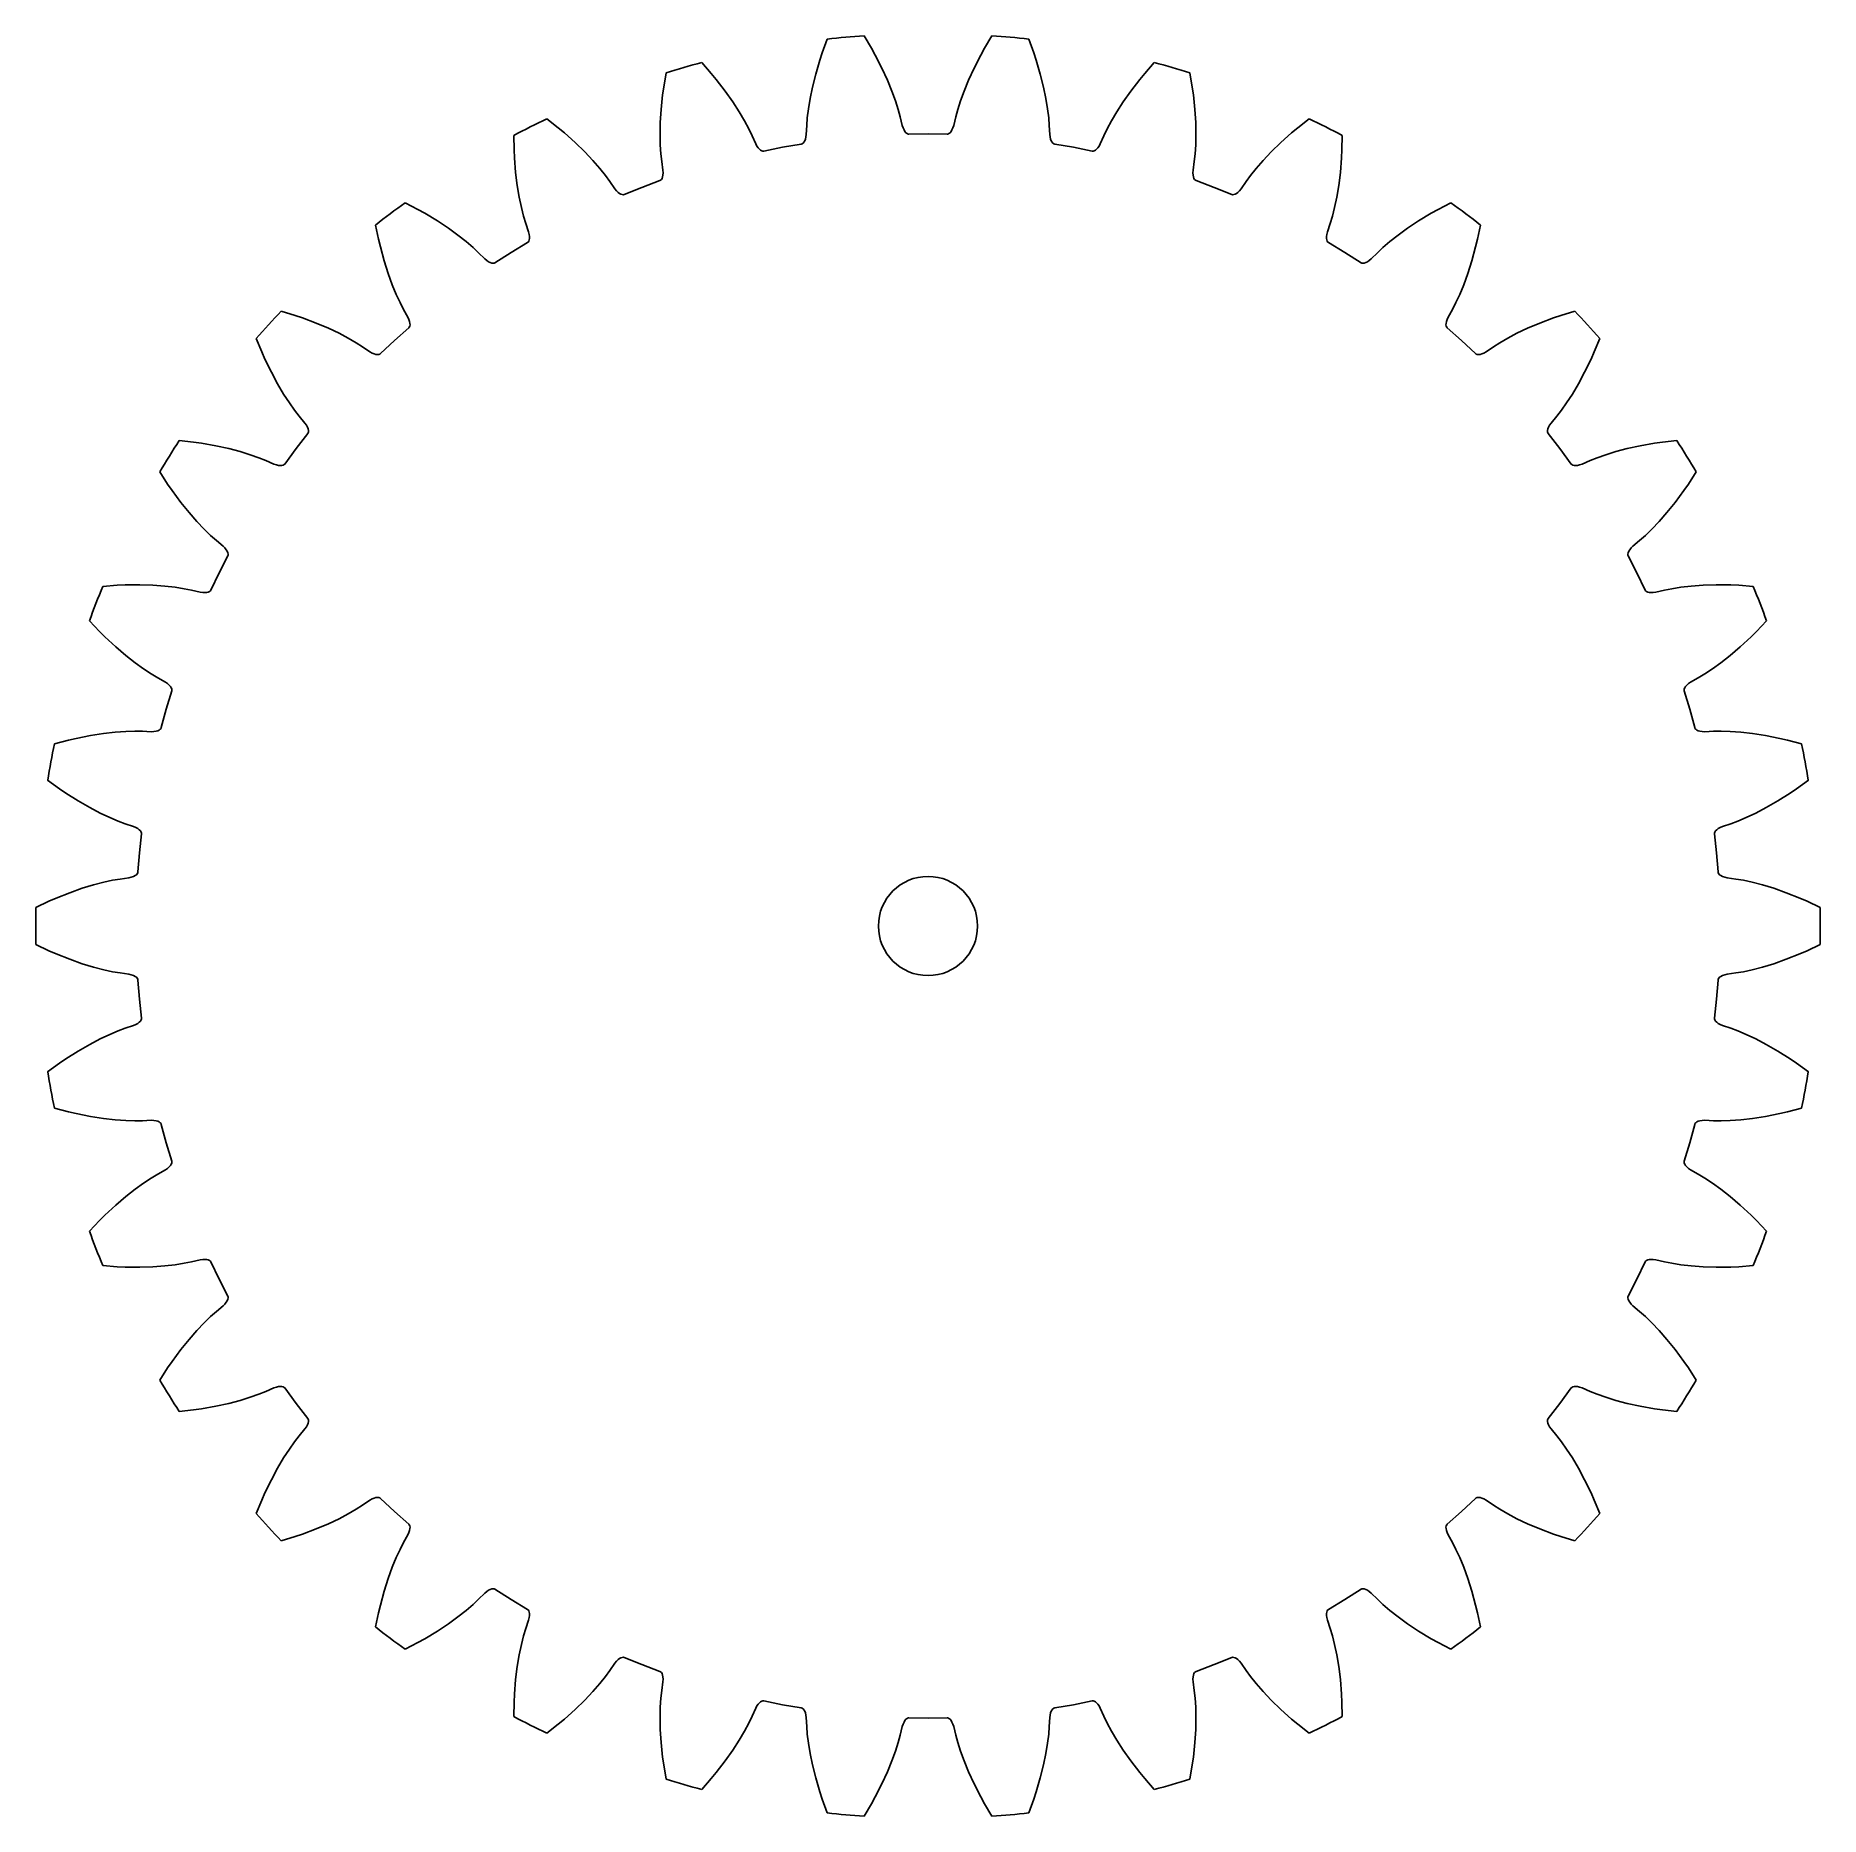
# Model space of a CAD drawing. Extents: x -36 to 36, y -35.9 to 35.9.
import ezdxf

# ---------------------------------------------------------------- set-up
doc = ezdxf.new("R2010")
doc.units = 0

msp = doc.modelspace()

# ---------------------------------------------------------------- linework, layer by layer
msp.add_circle((0, 0), 2)
msp.add_circle((0, 0), 2)
at = {"layer": 'layer0'}
for p, q in [((-4.265, 35.22), (-4.066, 35.77)), ((-2.576, 35.908), (-2.279, 35.404)), ((-2.279, 35.404), (-2.127, 35.127)), ((2.127, 35.127), (2.279, 35.404)), ((2.279, 35.404), (2.576, 35.908)), ((4.066, 35.77), (4.265, 35.22)), ((-9.13, 34.823), (-8.746, 34.383)), ((-4.532, 34.354), (-4.364, 34.92)), ((-4.364, 34.92), (-4.265, 35.22)), ((-2.127, 35.127), (-1.858, 34.602)), ((-1.858, 34.602), (-1.635, 34.116)), ((1.635, 34.116), (1.858, 34.602)), ((1.858, 34.602), (2.127, 35.127)), ((4.265, 35.22), (4.364, 34.92)), ((4.364, 34.92), (4.532, 34.354)), ((8.746, 34.383), (9.13, 34.823)), ((-10.664, 33.837), (-10.569, 34.414)), ((-8.746, 34.383), (-8.545, 34.138)), ((-8.545, 34.138), (-8.184, 33.671)), ((-4.662, 33.836), (-4.532, 34.354)), ((-1.635, 34.116), (-1.454, 33.675)), ((1.454, 33.675), (1.635, 34.116)), ((4.532, 34.354), (4.662, 33.836)), ((8.184, 33.671), (8.545, 34.138)), ((8.545, 34.138), (8.746, 34.383)), ((10.569, 34.414), (10.664, 33.837)), ((-10.767, 32.936), (-10.706, 33.523)), ((-10.706, 33.523), (-10.664, 33.837)), ((-8.184, 33.671), (-7.876, 33.235)), ((-7.876, 33.235), (-7.617, 32.834)), ((-4.826, 32.952), (-4.758, 33.369)), ((-4.758, 33.369), (-4.662, 33.836)), ((-1.454, 33.675), (-1.311, 33.278)), ((-1.311, 33.278), (-1.201, 32.93)), ((1.201, 32.93), (1.311, 33.278)), ((1.311, 33.278), (1.454, 33.675)), ((4.662, 33.836), (4.758, 33.369)), ((4.758, 33.369), (4.826, 32.952)), ((7.617, 32.834), (7.876, 33.235)), ((7.876, 33.235), (8.184, 33.671)), ((10.664, 33.837), (10.706, 33.523)), ((10.706, 33.523), (10.767, 32.936)), ((-15.374, 32.552), (-14.915, 32.19)), ((-10.809, 31.926), (-10.8, 32.403)), ((-10.8, 32.403), (-10.767, 32.936)), ((-7.617, 32.834), (-7.403, 32.47)), ((-7.403, 32.47), (-7.231, 32.148)), ((-4.895, 32.28), (-4.87, 32.59)), ((-4.87, 32.59), (-4.826, 32.952)), ((-1.201, 32.93), (-1.12, 32.63)), ((-1.12, 32.63), (-1.038, 32.283)), ((1.038, 32.283), (1.12, 32.63)), ((1.12, 32.63), (1.201, 32.93)), ((4.826, 32.952), (4.87, 32.59)), ((4.87, 32.59), (4.895, 32.28)), ((7.231, 32.148), (7.403, 32.47)), ((7.403, 32.47), (7.617, 32.834)), ((10.767, 32.936), (10.8, 32.403)), ((10.8, 32.403), (10.809, 31.926)), ((14.915, 32.19), (15.374, 32.552)), ((-16.7, 31.301), (-16.713, 31.886)), ((-14.915, 32.19), (-14.672, 31.987)), ((-14.672, 31.987), (-14.232, 31.594)), ((-10.799, 31.504), (-10.809, 31.926)), ((-7.231, 32.148), (-7.097, 31.868)), ((-7.097, 31.868), (-6.952, 31.543)), ((-4.974, 31.668), (-4.948, 31.738)), ((-4.948, 31.738), (-4.927, 31.824)), ((-4.927, 31.824), (-4.912, 31.924)), ((-4.912, 31.924), (-4.895, 32.28)), ((-1.038, 32.283), (-1.004, 32.187)), ((-1.004, 32.187), (-0.968, 32.107)), ((-0.968, 32.107), (-0.929, 32.043)), ((-0.929, 32.043), (-0.888, 31.994)), ((-0.888, 31.994), (-0.846, 31.961)), ((-0.846, 31.961), (-0.803, 31.943)), ((-0.803, 31.943), (-0.771, 31.941)), ((-0.771, 31.941), (0, 31.95)), ((0, 31.95), (0.771, 31.941)), ((0.771, 31.941), (0.803, 31.943)), ((0.803, 31.943), (0.846, 31.961)), ((0.846, 31.961), (0.888, 31.994)), ((0.888, 31.994), (0.929, 32.043)), ((0.929, 32.043), (0.968, 32.107)), ((0.968, 32.107), (1.004, 32.187)), ((1.004, 32.187), (1.038, 32.283)), ((4.895, 32.28), (4.912, 31.924)), ((4.912, 31.924), (4.927, 31.824)), ((4.927, 31.824), (4.948, 31.738)), ((4.948, 31.738), (4.974, 31.668)), ((6.952, 31.543), (7.097, 31.868)), ((7.097, 31.868), (7.231, 32.148)), ((10.809, 31.926), (10.799, 31.504)), ((14.232, 31.594), (14.672, 31.987)), ((14.672, 31.987), (14.915, 32.19)), ((16.713, 31.886), (16.7, 31.301)), ((-16.684, 30.985), (-16.7, 31.301)), ((-16.636, 30.397), (-16.684, 30.985)), ((-14.232, 31.594), (-13.849, 31.222)), ((-13.849, 31.222), (-13.521, 30.875)), ((-10.776, 31.14), (-10.799, 31.504)), ((-10.743, 30.831), (-10.776, 31.14)), ((-6.952, 31.543), (-6.902, 31.455)), ((-6.902, 31.455), (-6.851, 31.383)), ((-6.851, 31.383), (-6.801, 31.326)), ((-6.801, 31.326), (-6.752, 31.286)), ((-6.752, 31.286), (-6.704, 31.261)), ((-6.704, 31.261), (-6.659, 31.252)), ((-6.659, 31.252), (-6.627, 31.255)), ((-6.627, 31.255), (-5.871, 31.406)), ((-5.871, 31.406), (-5.111, 31.539)), ((-5.111, 31.539), (-5.08, 31.547)), ((-5.08, 31.547), (-5.041, 31.572)), ((-5.041, 31.572), (-5.006, 31.612)), ((-5.006, 31.612), (-4.974, 31.668)), ((4.974, 31.668), (5.006, 31.612)), ((5.006, 31.612), (5.041, 31.572)), ((5.041, 31.572), (5.08, 31.547)), ((5.08, 31.547), (5.111, 31.539)), ((5.111, 31.539), (5.871, 31.406)), ((5.871, 31.406), (6.627, 31.255)), ((6.627, 31.255), (6.659, 31.252)), ((6.659, 31.252), (6.704, 31.261)), ((6.704, 31.261), (6.752, 31.286)), ((6.752, 31.286), (6.801, 31.326)), ((6.801, 31.326), (6.851, 31.383)), ((6.851, 31.383), (6.902, 31.455)), ((6.902, 31.455), (6.952, 31.543)), ((10.776, 31.14), (10.743, 30.831)), ((10.799, 31.504), (10.776, 31.14)), ((13.521, 30.875), (13.849, 31.222)), ((13.849, 31.222), (14.232, 31.594)), ((16.684, 30.985), (16.636, 30.397)), ((16.7, 31.301), (16.684, 30.985)), ((-16.57, 29.867), (-16.636, 30.397)), ((-13.521, 30.875), (-13.244, 30.557)), ((-13.244, 30.557), (-13.015, 30.272)), ((-13.015, 30.272), (-12.832, 30.022)), ((-10.695, 30.478), (-10.743, 30.831)), ((-10.709, 30.214), (-10.696, 30.289)), ((-10.696, 30.289), (-10.691, 30.377)), ((-10.691, 30.377), (-10.695, 30.478)), ((10.695, 30.478), (10.691, 30.377)), ((10.691, 30.377), (10.696, 30.289)), ((10.743, 30.831), (10.695, 30.478)), ((10.696, 30.289), (10.709, 30.214)), ((12.832, 30.022), (13.015, 30.272)), ((13.015, 30.272), (13.244, 30.557)), ((13.244, 30.557), (13.521, 30.875)), ((16.636, 30.397), (16.57, 29.867)), ((-16.491, 29.396), (-16.57, 29.867)), ((-12.832, 30.022), (-12.629, 29.728)), ((-12.629, 29.728), (-12.564, 29.651)), ((-12.564, 29.651), (-12.501, 29.589)), ((-12.501, 29.589), (-12.442, 29.543)), ((-12.442, 29.543), (-12.386, 29.512)), ((-12.257, 29.505), (-11.542, 29.792)), ((-11.542, 29.792), (-10.819, 30.062)), ((-10.819, 30.062), (-10.79, 30.076)), ((-10.79, 30.076), (-10.757, 30.108)), ((-10.757, 30.108), (-10.729, 30.154)), ((-10.729, 30.154), (-10.709, 30.214)), ((10.709, 30.214), (10.729, 30.154)), ((10.729, 30.154), (10.757, 30.108)), ((10.757, 30.108), (10.79, 30.076)), ((10.79, 30.076), (10.819, 30.062)), ((10.819, 30.062), (11.542, 29.792)), ((11.542, 29.792), (12.257, 29.505)), ((12.386, 29.512), (12.442, 29.543)), ((12.442, 29.543), (12.501, 29.589)), ((12.501, 29.589), (12.564, 29.651)), ((12.564, 29.651), (12.629, 29.728)), ((12.629, 29.728), (12.832, 30.022)), ((16.57, 29.867), (16.491, 29.396)), ((-21.093, 29.173), (-20.576, 28.901)), ((-20.576, 28.901), (-20.3, 28.746)), ((-16.404, 28.984), (-16.491, 29.396)), ((-16.314, 28.63), (-16.404, 28.984)), ((-12.386, 29.512), (-12.334, 29.497)), ((-12.334, 29.497), (-12.288, 29.496)), ((-12.288, 29.496), (-12.257, 29.505)), ((12.257, 29.505), (12.288, 29.496)), ((12.288, 29.496), (12.334, 29.497)), ((12.334, 29.497), (12.386, 29.512)), ((16.404, 28.984), (16.314, 28.63)), ((16.491, 29.396), (16.404, 28.984)), ((20.3, 28.746), (20.576, 28.901)), ((20.576, 28.901), (21.093, 29.173)), ((-22.167, 27.7), (-22.287, 28.272)), ((-20.3, 28.746), (-19.795, 28.441)), ((-19.795, 28.441), (-19.35, 28.146)), ((-19.35, 28.146), (-18.964, 27.865)), ((-16.225, 28.332), (-16.314, 28.63)), ((-16.113, 27.994), (-16.225, 28.332)), ((16.225, 28.332), (16.113, 27.994)), ((16.314, 28.63), (16.225, 28.332)), ((18.964, 27.865), (19.35, 28.146)), ((19.35, 28.146), (19.795, 28.441)), ((19.795, 28.441), (20.3, 28.746)), ((22.287, 28.272), (22.167, 27.7)), ((-22.093, 27.392), (-22.167, 27.7)), ((-21.938, 26.823), (-22.093, 27.392)), ((-18.964, 27.865), (-18.633, 27.603)), ((-18.633, 27.603), (-18.356, 27.365)), ((-18.356, 27.365), (-18.13, 27.153)), ((-16.82, 27.164), (-16.159, 27.562)), ((-16.159, 27.562), (-16.133, 27.582)), ((-16.133, 27.582), (-16.106, 27.619)), ((-16.09, 27.895), (-16.113, 27.994)), ((-16.106, 27.619), (-16.087, 27.669)), ((-16.079, 27.808), (-16.09, 27.895)), ((-16.087, 27.669), (-16.078, 27.732)), ((-16.078, 27.732), (-16.079, 27.808)), ((16.079, 27.808), (16.078, 27.732)), ((16.078, 27.732), (16.087, 27.669)), ((16.09, 27.895), (16.079, 27.808)), ((16.087, 27.669), (16.106, 27.619)), ((16.113, 27.994), (16.09, 27.895)), ((16.106, 27.619), (16.133, 27.582)), ((16.133, 27.582), (16.159, 27.562)), ((16.159, 27.562), (16.82, 27.164)), ((18.13, 27.153), (18.356, 27.365)), ((18.356, 27.365), (18.633, 27.603)), ((18.633, 27.603), (18.964, 27.865)), ((22.093, 27.392), (21.938, 26.823)), ((22.167, 27.7), (22.093, 27.392)), ((-21.776, 26.314), (-21.938, 26.823)), ((-18.13, 27.153), (-17.877, 26.902)), ((-17.877, 26.902), (-17.798, 26.837)), ((-17.798, 26.837), (-17.725, 26.788)), ((-17.725, 26.788), (-17.658, 26.754)), ((-17.658, 26.754), (-17.598, 26.734)), ((-17.598, 26.734), (-17.544, 26.728)), ((-17.544, 26.728), (-17.499, 26.736)), ((-17.499, 26.736), (-17.47, 26.751)), ((-17.47, 26.751), (-16.82, 27.164)), ((16.82, 27.164), (17.47, 26.751)), ((17.47, 26.751), (17.499, 26.736)), ((17.499, 26.736), (17.544, 26.728)), ((17.544, 26.728), (17.598, 26.734)), ((17.598, 26.734), (17.658, 26.754)), ((17.658, 26.754), (17.725, 26.788)), ((17.725, 26.788), (17.798, 26.837)), ((17.798, 26.837), (17.877, 26.902)), ((17.877, 26.902), (18.13, 27.153)), ((21.938, 26.823), (21.776, 26.314)), ((-21.612, 25.866), (-21.776, 26.314)), ((21.776, 26.314), (21.612, 25.866)), ((-21.451, 25.476), (-21.612, 25.866)), ((-21.297, 25.144), (-21.451, 25.476)), ((21.451, 25.476), (21.297, 25.144)), ((21.612, 25.866), (21.451, 25.476)), ((-26.095, 24.801), (-25.536, 24.629)), ((-25.536, 24.629), (-25.237, 24.527)), ((-25.237, 24.527), (-24.684, 24.319)), ((-21.155, 24.868), (-21.297, 25.144)), ((-20.982, 24.557), (-21.155, 24.868)), ((-20.942, 24.463), (-20.982, 24.557)), ((20.982, 24.557), (20.942, 24.463)), ((21.155, 24.868), (20.982, 24.557)), ((21.297, 25.144), (21.155, 24.868)), ((24.684, 24.319), (25.237, 24.527)), ((25.237, 24.527), (25.536, 24.629)), ((25.536, 24.629), (26.095, 24.801)), ((-24.684, 24.319), (-24.192, 24.111)), ((-24.192, 24.111), (-23.761, 23.906)), ((-23.761, 23.906), (-23.388, 23.71)), ((-21.525, 23.611), (-20.949, 24.124)), ((-20.949, 24.124), (-20.927, 24.147)), ((-20.915, 24.38), (-20.942, 24.463)), ((-20.927, 24.147), (-20.906, 24.189)), ((-20.9, 24.306), (-20.915, 24.38)), ((-20.906, 24.189), (-20.898, 24.242)), ((-20.898, 24.242), (-20.9, 24.306)), ((20.9, 24.306), (20.898, 24.242)), ((20.898, 24.242), (20.906, 24.189)), ((20.915, 24.38), (20.9, 24.306)), ((20.906, 24.189), (20.927, 24.147)), ((20.942, 24.463), (20.915, 24.38)), ((20.927, 24.147), (20.949, 24.124)), ((20.949, 24.124), (21.525, 23.611)), ((23.388, 23.71), (23.761, 23.906)), ((23.761, 23.906), (24.192, 24.111)), ((24.192, 24.111), (24.684, 24.319)), ((-26.88, 23.155), (-27.102, 23.695)), ((-26.751, 22.866), (-26.88, 23.155)), ((-23.388, 23.71), (-23.072, 23.526)), ((-23.072, 23.526), (-22.81, 23.359)), ((-22.81, 23.359), (-22.516, 23.159)), ((-22.516, 23.159), (-22.427, 23.11)), ((-22.427, 23.11), (-22.346, 23.075)), ((-22.346, 23.075), (-22.274, 23.054)), ((-22.274, 23.054), (-22.21, 23.045)), ((-22.21, 23.045), (-22.157, 23.049)), ((-22.157, 23.049), (-22.114, 23.065)), ((-22.114, 23.065), (-22.088, 23.085)), ((-22.088, 23.085), (-21.525, 23.611)), ((21.525, 23.611), (22.088, 23.085)), ((22.088, 23.085), (22.114, 23.065)), ((22.114, 23.065), (22.157, 23.049)), ((22.157, 23.049), (22.21, 23.045)), ((22.21, 23.045), (22.274, 23.054)), ((22.274, 23.054), (22.346, 23.075)), ((22.346, 23.075), (22.427, 23.11)), ((22.427, 23.11), (22.516, 23.159)), ((22.516, 23.159), (22.81, 23.359)), ((22.81, 23.359), (23.072, 23.526)), ((23.072, 23.526), (23.388, 23.71)), ((26.88, 23.155), (26.751, 22.866)), ((27.102, 23.695), (26.88, 23.155)), ((-26.493, 22.335), (-26.751, 22.866)), ((-26.24, 21.865), (-26.493, 22.335)), ((26.493, 22.335), (26.24, 21.865)), ((26.751, 22.866), (26.493, 22.335)), ((-25.997, 21.454), (-26.24, 21.865)), ((26.24, 21.865), (25.997, 21.454)), ((-25.766, 21.101), (-25.997, 21.454)), ((-25.555, 20.803), (-25.766, 21.101)), ((25.766, 21.101), (25.555, 20.803)), ((25.997, 21.454), (25.766, 21.101)), ((-25.364, 20.558), (-25.555, 20.803)), ((-25.137, 20.283), (-25.364, 20.558)), ((-25.081, 20.199), (-25.137, 20.283)), ((-25.039, 20.121), (-25.081, 20.199)), ((25.081, 20.199), (25.039, 20.121)), ((25.137, 20.283), (25.081, 20.199)), ((25.364, 20.558), (25.137, 20.283)), ((25.555, 20.803), (25.364, 20.558)), ((-30.207, 19.583), (-29.627, 19.517)), ((-29.627, 19.517), (-29.314, 19.472)), ((-29.314, 19.472), (-28.732, 19.369)), ((-25.497, 19.254), (-25.025, 19.864)), ((-25.011, 20.051), (-25.039, 20.121)), ((-25.025, 19.864), (-25.007, 19.891)), ((-24.996, 19.989), (-25.011, 20.051)), ((-25.007, 19.891), (-24.995, 19.936)), ((-24.995, 19.936), (-24.996, 19.989)), ((24.996, 19.989), (24.995, 19.936)), ((24.995, 19.936), (25.007, 19.891)), ((25.011, 20.051), (24.996, 19.989)), ((25.007, 19.891), (25.025, 19.864)), ((25.039, 20.121), (25.011, 20.051)), ((25.025, 19.864), (25.497, 19.254)), ((28.732, 19.369), (29.314, 19.472)), ((29.314, 19.472), (29.627, 19.517)), ((29.627, 19.517), (30.207, 19.583)), ((-28.732, 19.369), (-28.211, 19.255)), ((-28.211, 19.255), (-27.749, 19.133)), ((-27.749, 19.133), (-27.346, 19.008)), ((-27.346, 19.008), (-27.002, 18.886)), ((-27.002, 18.886), (-26.714, 18.77)), ((-26.714, 18.77), (-26.388, 18.627)), ((-25.954, 18.633), (-25.497, 19.254)), ((25.497, 19.254), (25.954, 18.633)), ((26.388, 18.627), (26.714, 18.77)), ((26.714, 18.77), (27.002, 18.886)), ((27.002, 18.886), (27.346, 19.008)), ((27.346, 19.008), (27.749, 19.133)), ((27.749, 19.133), (28.211, 19.255)), ((28.211, 19.255), (28.732, 19.369)), ((-30.677, 17.821), (-30.995, 18.312)), ((-26.388, 18.627), (-26.291, 18.596)), ((-26.291, 18.596), (-26.205, 18.576)), ((-26.205, 18.576), (-26.13, 18.568)), ((-26.13, 18.568), (-26.067, 18.572)), ((-26.067, 18.572), (-26.015, 18.585)), ((-26.015, 18.585), (-25.975, 18.609)), ((-25.975, 18.609), (-25.954, 18.633)), ((25.954, 18.633), (25.975, 18.609)), ((25.975, 18.609), (26.015, 18.585)), ((26.015, 18.585), (26.067, 18.572)), ((26.067, 18.572), (26.13, 18.568)), ((26.13, 18.568), (26.205, 18.576)), ((26.205, 18.576), (26.291, 18.596)), ((26.291, 18.596), (26.388, 18.627)), ((30.995, 18.312), (30.677, 17.821)), ((-30.497, 17.561), (-30.677, 17.821)), ((-30.146, 17.087), (-30.497, 17.561)), ((30.497, 17.561), (30.146, 17.087)), ((30.677, 17.821), (30.497, 17.561)), ((-29.811, 16.671), (-30.146, 17.087)), ((-29.496, 16.312), (-29.811, 16.671)), ((29.811, 16.671), (29.496, 16.312)), ((30.146, 17.087), (29.811, 16.671)), ((-29.205, 16.007), (-29.496, 16.312)), ((-28.942, 15.753), (-29.205, 16.007)), ((29.205, 16.007), (28.942, 15.753)), ((29.496, 16.312), (29.205, 16.007)), ((-28.71, 15.547), (-28.942, 15.753)), ((-28.436, 15.319), (-28.71, 15.547)), ((-28.365, 15.246), (-28.436, 15.319)), ((-28.31, 15.178), (-28.365, 15.246)), ((-28.269, 15.114), (-28.31, 15.178)), ((28.31, 15.178), (28.269, 15.114)), ((28.365, 15.246), (28.31, 15.178)), ((28.436, 15.319), (28.365, 15.246)), ((28.71, 15.547), (28.436, 15.319)), ((28.942, 15.753), (28.71, 15.547)), ((-28.6, 14.241), (-28.249, 14.927)), ((-28.244, 15.056), (-28.269, 15.114)), ((-28.249, 14.927), (-28.237, 14.957)), ((-28.233, 15.003), (-28.244, 15.056)), ((-28.237, 14.957), (-28.233, 15.003)), ((28.244, 15.056), (28.233, 15.003)), ((28.233, 15.003), (28.237, 14.957)), ((28.237, 14.957), (28.249, 14.927)), ((28.269, 15.114), (28.244, 15.056)), ((28.249, 14.927), (28.6, 14.241)), ((-33.292, 13.699), (-32.709, 13.741)), ((-32.709, 13.741), (-32.393, 13.754)), ((-32.393, 13.754), (-31.802, 13.76)), ((-31.802, 13.76), (-31.269, 13.743)), ((-31.269, 13.743), (-30.793, 13.708)), ((-30.793, 13.708), (-30.374, 13.66)), ((-28.936, 13.547), (-28.6, 14.241)), ((28.6, 14.241), (28.936, 13.547)), ((30.374, 13.66), (30.793, 13.708)), ((30.793, 13.708), (31.269, 13.743)), ((31.269, 13.743), (31.802, 13.76)), ((31.802, 13.76), (32.393, 13.754)), ((32.393, 13.754), (32.709, 13.741)), ((32.709, 13.741), (33.292, 13.699)), ((-30.374, 13.66), (-30.013, 13.603)), ((-30.013, 13.603), (-29.708, 13.542)), ((-29.708, 13.542), (-29.361, 13.461)), ((-29.361, 13.461), (-29.261, 13.448)), ((-29.261, 13.448), (-29.173, 13.445)), ((-29.173, 13.445), (-29.097, 13.451)), ((-29.097, 13.451), (-29.036, 13.466)), ((-29.036, 13.466), (-28.987, 13.489)), ((-28.987, 13.489), (-28.953, 13.519)), ((-28.953, 13.519), (-28.936, 13.547)), ((28.936, 13.547), (28.953, 13.519)), ((28.953, 13.519), (28.987, 13.489)), ((28.987, 13.489), (29.036, 13.466)), ((29.036, 13.466), (29.097, 13.451)), ((29.097, 13.451), (29.173, 13.445)), ((29.173, 13.445), (29.261, 13.448)), ((29.261, 13.448), (29.361, 13.461)), ((29.361, 13.461), (29.708, 13.542)), ((29.708, 13.542), (30.013, 13.603)), ((30.013, 13.603), (30.374, 13.66)), ((-33.429, 11.881), (-33.832, 12.304)), ((33.832, 12.304), (33.429, 11.881)), ((-33.204, 11.658), (-33.429, 11.881)), ((-32.772, 11.256), (-33.204, 11.658)), ((33.204, 11.658), (32.772, 11.256)), ((33.429, 11.881), (33.204, 11.658)), ((-32.367, 10.909), (-32.772, 11.256)), ((-31.991, 10.614), (-32.367, 10.909)), ((32.367, 10.909), (31.991, 10.614)), ((32.772, 11.256), (32.367, 10.909)), ((-31.649, 10.368), (-31.991, 10.614)), ((-31.344, 10.167), (-31.649, 10.368)), ((-31.078, 10.007), (-31.344, 10.167)), ((31.344, 10.167), (31.078, 10.007)), ((31.649, 10.368), (31.344, 10.167)), ((31.991, 10.614), (31.649, 10.368)), ((-30.767, 9.833), (-31.078, 10.007)), ((-30.684, 9.775), (-30.767, 9.833)), ((-30.73, 8.744), (-30.51, 9.482)), ((-30.617, 9.718), (-30.684, 9.775)), ((-30.565, 9.663), (-30.617, 9.718)), ((-30.529, 9.61), (-30.565, 9.663)), ((-30.509, 9.56), (-30.529, 9.61)), ((-30.51, 9.482), (-30.504, 9.514)), ((-30.504, 9.514), (-30.509, 9.56)), ((30.509, 9.56), (30.504, 9.514)), ((30.504, 9.514), (30.51, 9.482)), ((30.529, 9.61), (30.509, 9.56)), ((30.51, 9.482), (30.73, 8.744)), ((30.565, 9.663), (30.529, 9.61)), ((30.617, 9.718), (30.565, 9.663)), ((30.684, 9.775), (30.617, 9.718)), ((30.767, 9.833), (30.684, 9.775)), ((31.078, 10.007), (30.767, 9.833)), ((-30.932, 8), (-30.73, 8.744)), ((30.73, 8.744), (30.932, 8)), ((-31.015, 7.901), (-30.972, 7.933)), ((-30.972, 7.933), (-30.944, 7.969)), ((-30.944, 7.969), (-30.932, 8)), ((30.932, 8), (30.944, 7.969)), ((30.944, 7.969), (30.972, 7.933)), ((30.972, 7.933), (31.015, 7.901)), ((-35.242, 7.349), (-34.677, 7.497)), ((-34.677, 7.497), (-34.368, 7.568)), ((-34.368, 7.568), (-33.789, 7.682)), ((-33.789, 7.682), (-33.262, 7.764)), ((-33.262, 7.764), (-32.787, 7.817)), ((-32.787, 7.817), (-32.366, 7.846)), ((-32.366, 7.846), (-32.001, 7.856)), ((-32.001, 7.856), (-31.691, 7.852)), ((-31.691, 7.852), (-31.335, 7.837)), ((-31.335, 7.837), (-31.234, 7.842)), ((-31.234, 7.842), (-31.146, 7.855)), ((-31.146, 7.855), (-31.074, 7.875)), ((-31.074, 7.875), (-31.015, 7.901)), ((31.015, 7.901), (31.074, 7.875)), ((31.074, 7.875), (31.146, 7.855)), ((31.146, 7.855), (31.234, 7.842)), ((31.234, 7.842), (31.335, 7.837)), ((31.335, 7.837), (31.691, 7.852)), ((31.691, 7.852), (32.001, 7.856)), ((32.001, 7.856), (32.366, 7.846)), ((32.366, 7.846), (32.787, 7.817)), ((32.787, 7.817), (33.262, 7.764)), ((33.262, 7.764), (33.789, 7.682)), ((33.789, 7.682), (34.368, 7.568)), ((34.368, 7.568), (34.677, 7.497)), ((34.677, 7.497), (35.242, 7.349)), ((-35.043, 5.536), (-35.517, 5.878)), ((35.517, 5.878), (35.043, 5.536)), ((-34.781, 5.359), (-35.043, 5.536)), ((-34.283, 5.043), (-34.781, 5.359)), ((-33.82, 4.776), (-34.283, 5.043)), ((34.283, 5.043), (33.82, 4.776)), ((34.781, 5.359), (34.283, 5.043)), ((35.043, 5.536), (34.781, 5.359)), ((-33.397, 4.555), (-33.82, 4.776)), ((-33.015, 4.376), (-33.397, 4.555)), ((-32.678, 4.234), (-33.015, 4.376)), ((33.015, 4.376), (32.678, 4.234)), ((33.397, 4.555), (33.015, 4.376)), ((33.82, 4.776), (33.397, 4.555)), ((-32.387, 4.126), (-32.678, 4.234)), ((-32.05, 4.012), (-32.387, 4.126)), ((-31.957, 3.97), (-32.05, 4.012)), ((-31.881, 3.926), (-31.957, 3.97)), ((-31.82, 3.882), (-31.881, 3.926)), ((-31.775, 3.837), (-31.82, 3.882)), ((-31.814, 2.948), (-31.733, 3.715)), ((-31.746, 3.791), (-31.775, 3.837)), ((-31.733, 3.747), (-31.746, 3.791)), ((-31.733, 3.715), (-31.733, 3.747)), ((31.746, 3.791), (31.733, 3.747)), ((31.733, 3.747), (31.733, 3.715)), ((31.733, 3.715), (31.814, 2.948)), ((31.775, 3.837), (31.746, 3.791)), ((31.82, 3.882), (31.775, 3.837)), ((31.881, 3.926), (31.82, 3.882)), ((31.957, 3.97), (31.881, 3.926)), ((32.05, 4.012), (31.957, 3.97)), ((32.387, 4.126), (32.05, 4.012)), ((32.678, 4.234), (32.387, 4.126)), ((-31.876, 2.179), (-31.814, 2.948)), ((31.814, 2.948), (31.876, 2.179)), ((-31.881, 2.148), (-31.876, 2.179)), ((31.876, 2.179), (31.881, 2.148)), ((-34.626, 1.342), (-34.122, 1.52)), ((-34.122, 1.52), (-33.665, 1.659)), ((-33.665, 1.659), (-33.257, 1.765)), ((-33.257, 1.765), (-32.9, 1.842)), ((-32.9, 1.842), (-32.594, 1.895)), ((-32.594, 1.895), (-32.241, 1.946)), ((-32.241, 1.946), (-32.143, 1.97)), ((-32.143, 1.97), (-32.059, 1.998)), ((-32.059, 1.998), (-31.992, 2.031)), ((-31.992, 2.031), (-31.939, 2.068)), ((-31.939, 2.068), (-31.902, 2.106)), ((-31.902, 2.106), (-31.881, 2.148)), ((31.881, 2.148), (31.902, 2.106)), ((31.902, 2.106), (31.939, 2.068)), ((31.939, 2.068), (31.992, 2.031)), ((31.992, 2.031), (32.059, 1.998)), ((32.059, 1.998), (32.143, 1.97)), ((32.143, 1.97), (32.241, 1.946)), ((32.241, 1.946), (32.594, 1.895)), ((32.594, 1.895), (32.9, 1.842)), ((32.9, 1.842), (33.257, 1.765)), ((33.257, 1.765), (33.665, 1.659)), ((33.665, 1.659), (34.122, 1.52)), ((34.122, 1.52), (34.626, 1.342)), ((-35.992, 0.748), (-35.464, 0.997)), ((-35.464, 0.997), (-35.174, 1.124)), ((-35.174, 1.124), (-34.626, 1.342)), ((34.626, 1.342), (35.174, 1.124)), ((35.174, 1.124), (35.464, 0.997)), ((35.464, 0.997), (35.992, 0.748)), ((-35.464, -0.997), (-35.992, -0.748)), ((-35.174, -1.124), (-35.464, -0.997)), ((-34.626, -1.342), (-35.174, -1.124)), ((-34.122, -1.52), (-34.626, -1.342)), ((34.626, -1.342), (34.122, -1.52)), ((35.174, -1.124), (34.626, -1.342)), ((35.464, -0.997), (35.174, -1.124)), ((35.992, -0.748), (35.464, -0.997)), ((-33.665, -1.659), (-34.122, -1.52)), ((-33.257, -1.765), (-33.665, -1.659)), ((-32.9, -1.842), (-33.257, -1.765)), ((-32.594, -1.895), (-32.9, -1.842)), ((-32.241, -1.946), (-32.594, -1.895)), ((-32.143, -1.97), (-32.241, -1.946)), ((-32.059, -1.998), (-32.143, -1.97)), ((-31.992, -2.031), (-32.059, -1.998)), ((-31.939, -2.068), (-31.992, -2.031)), ((-31.902, -2.106), (-31.939, -2.068)), ((-31.881, -2.148), (-31.902, -2.106)), ((-31.876, -2.179), (-31.881, -2.148)), ((31.881, -2.148), (31.876, -2.179)), ((31.902, -2.106), (31.881, -2.148)), ((31.939, -2.068), (31.902, -2.106)), ((31.992, -2.031), (31.939, -2.068)), ((32.059, -1.998), (31.992, -2.031)), ((32.143, -1.97), (32.059, -1.998)), ((32.241, -1.946), (32.143, -1.97)), ((32.594, -1.895), (32.241, -1.946)), ((32.9, -1.842), (32.594, -1.895)), ((33.257, -1.765), (32.9, -1.842)), ((33.665, -1.659), (33.257, -1.765)), ((34.122, -1.52), (33.665, -1.659)), ((-31.814, -2.948), (-31.876, -2.179)), ((31.876, -2.179), (31.814, -2.948)), ((-31.733, -3.715), (-31.814, -2.948)), ((31.814, -2.948), (31.733, -3.715)), ((-33.015, -4.376), (-32.678, -4.234)), ((-32.678, -4.234), (-32.387, -4.126)), ((-32.387, -4.126), (-32.05, -4.012)), ((-32.05, -4.012), (-31.957, -3.97)), ((-31.957, -3.97), (-31.881, -3.926)), ((-31.881, -3.926), (-31.82, -3.882)), ((-31.82, -3.882), (-31.775, -3.837)), ((-31.775, -3.837), (-31.746, -3.791)), ((-31.746, -3.791), (-31.733, -3.747)), ((-31.733, -3.747), (-31.733, -3.715)), ((31.733, -3.715), (31.733, -3.747)), ((31.733, -3.747), (31.746, -3.791)), ((31.746, -3.791), (31.775, -3.837)), ((31.775, -3.837), (31.82, -3.882)), ((31.82, -3.882), (31.881, -3.926)), ((31.881, -3.926), (31.957, -3.97)), ((31.957, -3.97), (32.05, -4.012)), ((32.05, -4.012), (32.387, -4.126)), ((32.387, -4.126), (32.678, -4.234)), ((32.678, -4.234), (33.015, -4.376)), ((-34.283, -5.043), (-33.82, -4.776)), ((-33.82, -4.776), (-33.397, -4.555)), ((-33.397, -4.555), (-33.015, -4.376)), ((33.015, -4.376), (33.397, -4.555)), ((33.397, -4.555), (33.82, -4.776)), ((33.82, -4.776), (34.283, -5.043)), ((-35.517, -5.878), (-35.043, -5.536)), ((-35.043, -5.536), (-34.781, -5.359)), ((-34.781, -5.359), (-34.283, -5.043)), ((34.283, -5.043), (34.781, -5.359)), ((34.781, -5.359), (35.043, -5.536)), ((35.043, -5.536), (35.517, -5.878)), ((-34.677, -7.497), (-35.242, -7.349)), ((-34.368, -7.568), (-34.677, -7.497)), ((-33.789, -7.682), (-34.368, -7.568)), ((-33.262, -7.764), (-33.789, -7.682)), ((-32.787, -7.817), (-33.262, -7.764)), ((-32.366, -7.846), (-32.787, -7.817)), ((-32.001, -7.856), (-32.366, -7.846)), ((-31.691, -7.852), (-32.001, -7.856)), ((-31.335, -7.837), (-31.691, -7.852)), ((-31.234, -7.842), (-31.335, -7.837)), ((-31.146, -7.855), (-31.234, -7.842)), ((-31.074, -7.875), (-31.146, -7.855)), ((-31.015, -7.901), (-31.074, -7.875)), ((-30.972, -7.933), (-31.015, -7.901)), ((31.015, -7.901), (30.972, -7.933)), ((31.074, -7.875), (31.015, -7.901)), ((31.146, -7.855), (31.074, -7.875)), ((31.234, -7.842), (31.146, -7.855)), ((31.335, -7.837), (31.234, -7.842)), ((31.691, -7.852), (31.335, -7.837)), ((32.001, -7.856), (31.691, -7.852)), ((32.366, -7.846), (32.001, -7.856)), ((32.787, -7.817), (32.366, -7.846)), ((33.262, -7.764), (32.787, -7.817)), ((33.789, -7.682), (33.262, -7.764)), ((34.368, -7.568), (33.789, -7.682)), ((34.677, -7.497), (34.368, -7.568)), ((35.242, -7.349), (34.677, -7.497)), ((-30.944, -7.969), (-30.972, -7.933)), ((-30.932, -8), (-30.944, -7.969)), ((-30.73, -8.744), (-30.932, -8)), ((30.932, -8), (30.73, -8.744)), ((30.944, -7.969), (30.932, -8)), ((30.972, -7.933), (30.944, -7.969)), ((-30.51, -9.482), (-30.73, -8.744)), ((30.73, -8.744), (30.51, -9.482)), ((-31.344, -10.167), (-31.078, -10.007)), ((-31.078, -10.007), (-30.767, -9.833)), ((-30.767, -9.833), (-30.684, -9.775)), ((-30.684, -9.775), (-30.617, -9.718)), ((-30.617, -9.718), (-30.565, -9.663)), ((-30.565, -9.663), (-30.529, -9.61)), ((-30.529, -9.61), (-30.509, -9.56)), ((-30.504, -9.514), (-30.51, -9.482)), ((-30.509, -9.56), (-30.504, -9.514)), ((30.51, -9.482), (30.504, -9.514)), ((30.504, -9.514), (30.509, -9.56)), ((30.509, -9.56), (30.529, -9.61)), ((30.529, -9.61), (30.565, -9.663)), ((30.565, -9.663), (30.617, -9.718)), ((30.617, -9.718), (30.684, -9.775)), ((30.684, -9.775), (30.767, -9.833)), ((30.767, -9.833), (31.078, -10.007)), ((31.078, -10.007), (31.344, -10.167)), ((-32.367, -10.909), (-31.991, -10.614)), ((-31.991, -10.614), (-31.649, -10.368)), ((-31.649, -10.368), (-31.344, -10.167)), ((31.344, -10.167), (31.649, -10.368)), ((31.649, -10.368), (31.991, -10.614)), ((31.991, -10.614), (32.367, -10.909)), ((-33.204, -11.658), (-32.772, -11.256)), ((-32.772, -11.256), (-32.367, -10.909)), ((32.367, -10.909), (32.772, -11.256)), ((32.772, -11.256), (33.204, -11.658)), ((-33.832, -12.304), (-33.429, -11.881)), ((-33.429, -11.881), (-33.204, -11.658)), ((33.204, -11.658), (33.429, -11.881)), ((33.429, -11.881), (33.832, -12.304)), ((-30.374, -13.66), (-30.793, -13.708)), ((-30.013, -13.603), (-30.374, -13.66)), ((-29.708, -13.542), (-30.013, -13.603)), ((-29.361, -13.461), (-29.708, -13.542)), ((-29.261, -13.448), (-29.361, -13.461)), ((-29.173, -13.445), (-29.261, -13.448)), ((-29.097, -13.451), (-29.173, -13.445)), ((-29.036, -13.466), (-29.097, -13.451)), ((-28.987, -13.489), (-29.036, -13.466)), ((-28.953, -13.519), (-28.987, -13.489)), ((-28.936, -13.547), (-28.953, -13.519)), ((-28.6, -14.241), (-28.936, -13.547)), ((28.936, -13.547), (28.6, -14.241)), ((28.953, -13.519), (28.936, -13.547)), ((28.987, -13.489), (28.953, -13.519)), ((29.036, -13.466), (28.987, -13.489)), ((29.097, -13.451), (29.036, -13.466)), ((29.173, -13.445), (29.097, -13.451)), ((29.261, -13.448), (29.173, -13.445)), ((29.361, -13.461), (29.261, -13.448)), ((29.708, -13.542), (29.361, -13.461)), ((30.013, -13.603), (29.708, -13.542)), ((30.374, -13.66), (30.013, -13.603)), ((30.793, -13.708), (30.374, -13.66)), ((-32.709, -13.741), (-33.292, -13.699)), ((-32.393, -13.754), (-32.709, -13.741)), ((-31.802, -13.76), (-32.393, -13.754)), ((-31.269, -13.743), (-31.802, -13.76)), ((-30.793, -13.708), (-31.269, -13.743)), ((-28.249, -14.927), (-28.6, -14.241)), ((28.6, -14.241), (28.249, -14.927)), ((31.269, -13.743), (30.793, -13.708)), ((31.802, -13.76), (31.269, -13.743)), ((32.393, -13.754), (31.802, -13.76)), ((32.709, -13.741), (32.393, -13.754)), ((33.292, -13.699), (32.709, -13.741)), ((-28.31, -15.178), (-28.269, -15.114)), ((-28.269, -15.114), (-28.244, -15.056)), ((-28.237, -14.957), (-28.249, -14.927)), ((-28.244, -15.056), (-28.233, -15.003)), ((-28.233, -15.003), (-28.237, -14.957)), ((28.237, -14.957), (28.233, -15.003)), ((28.233, -15.003), (28.244, -15.056)), ((28.249, -14.927), (28.237, -14.957)), ((28.244, -15.056), (28.269, -15.114)), ((28.269, -15.114), (28.31, -15.178)), ((-29.205, -16.007), (-28.942, -15.753)), ((-28.942, -15.753), (-28.71, -15.547)), ((-28.71, -15.547), (-28.436, -15.319)), ((-28.436, -15.319), (-28.365, -15.246)), ((-28.365, -15.246), (-28.31, -15.178)), ((28.31, -15.178), (28.365, -15.246)), ((28.365, -15.246), (28.436, -15.319)), ((28.436, -15.319), (28.71, -15.547)), ((28.71, -15.547), (28.942, -15.753)), ((28.942, -15.753), (29.205, -16.007)), ((-29.811, -16.671), (-29.496, -16.312)), ((-29.496, -16.312), (-29.205, -16.007)), ((29.205, -16.007), (29.496, -16.312)), ((29.496, -16.312), (29.811, -16.671)), ((-30.497, -17.561), (-30.146, -17.087)), ((-30.146, -17.087), (-29.811, -16.671)), ((29.811, -16.671), (30.146, -17.087)), ((30.146, -17.087), (30.497, -17.561)), ((-30.995, -18.312), (-30.677, -17.821)), ((-30.677, -17.821), (-30.497, -17.561)), ((30.497, -17.561), (30.677, -17.821)), ((30.677, -17.821), (30.995, -18.312)), ((-26.388, -18.627), (-26.714, -18.77)), ((-26.291, -18.596), (-26.388, -18.627)), ((-26.205, -18.576), (-26.291, -18.596)), ((-26.13, -18.568), (-26.205, -18.576)), ((-26.067, -18.572), (-26.13, -18.568)), ((-26.015, -18.585), (-26.067, -18.572)), ((-25.975, -18.609), (-26.015, -18.585)), ((-25.954, -18.633), (-25.975, -18.609)), ((-25.497, -19.254), (-25.954, -18.633)), ((25.954, -18.633), (25.497, -19.254)), ((25.975, -18.609), (25.954, -18.633)), ((26.015, -18.585), (25.975, -18.609)), ((26.067, -18.572), (26.015, -18.585)), ((26.13, -18.568), (26.067, -18.572)), ((26.205, -18.576), (26.13, -18.568)), ((26.291, -18.596), (26.205, -18.576)), ((26.388, -18.627), (26.291, -18.596)), ((26.714, -18.77), (26.388, -18.627)), ((-28.732, -19.369), (-29.314, -19.472)), ((-28.211, -19.255), (-28.732, -19.369)), ((-27.749, -19.133), (-28.211, -19.255)), ((-27.346, -19.008), (-27.749, -19.133)), ((-27.002, -18.886), (-27.346, -19.008)), ((-26.714, -18.77), (-27.002, -18.886)), ((-25.025, -19.864), (-25.497, -19.254)), ((25.497, -19.254), (25.025, -19.864)), ((27.002, -18.886), (26.714, -18.77)), ((27.346, -19.008), (27.002, -18.886)), ((27.749, -19.133), (27.346, -19.008)), ((28.211, -19.255), (27.749, -19.133)), ((28.732, -19.369), (28.211, -19.255)), ((29.314, -19.472), (28.732, -19.369)), ((-29.627, -19.517), (-30.207, -19.583)), ((-29.314, -19.472), (-29.627, -19.517)), ((-25.081, -20.199), (-25.039, -20.121)), ((-25.039, -20.121), (-25.011, -20.051)), ((-25.007, -19.891), (-25.025, -19.864)), ((-25.011, -20.051), (-24.996, -19.989)), ((-24.995, -19.936), (-25.007, -19.891)), ((-24.996, -19.989), (-24.995, -19.936)), ((25.007, -19.891), (24.995, -19.936)), ((24.995, -19.936), (24.996, -19.989)), ((24.996, -19.989), (25.011, -20.051)), ((25.025, -19.864), (25.007, -19.891)), ((25.011, -20.051), (25.039, -20.121)), ((25.039, -20.121), (25.081, -20.199)), ((29.627, -19.517), (29.314, -19.472)), ((30.207, -19.583), (29.627, -19.517)), ((-25.766, -21.101), (-25.555, -20.803)), ((-25.555, -20.803), (-25.364, -20.558)), ((-25.364, -20.558), (-25.137, -20.283)), ((-25.137, -20.283), (-25.081, -20.199)), ((25.081, -20.199), (25.137, -20.283)), ((25.137, -20.283), (25.364, -20.558)), ((25.364, -20.558), (25.555, -20.803)), ((25.555, -20.803), (25.766, -21.101)), ((-26.24, -21.865), (-25.997, -21.454)), ((-25.997, -21.454), (-25.766, -21.101)), ((25.766, -21.101), (25.997, -21.454)), ((25.997, -21.454), (26.24, -21.865)), ((-26.493, -22.335), (-26.24, -21.865)), ((26.24, -21.865), (26.493, -22.335)), ((-26.88, -23.155), (-26.751, -22.866)), ((-26.751, -22.866), (-26.493, -22.335)), ((26.493, -22.335), (26.751, -22.866)), ((26.751, -22.866), (26.88, -23.155)), ((-27.102, -23.695), (-26.88, -23.155)), ((-23.388, -23.71), (-23.761, -23.906)), ((-23.072, -23.526), (-23.388, -23.71)), ((-22.81, -23.359), (-23.072, -23.526)), ((-22.516, -23.159), (-22.81, -23.359)), ((-22.427, -23.11), (-22.516, -23.159)), ((-22.346, -23.075), (-22.427, -23.11)), ((-22.274, -23.054), (-22.346, -23.075)), ((-22.21, -23.045), (-22.274, -23.054)), ((-22.157, -23.049), (-22.21, -23.045)), ((-22.114, -23.065), (-22.157, -23.049)), ((-22.088, -23.085), (-22.114, -23.065)), ((-21.525, -23.611), (-22.088, -23.085)), ((-20.949, -24.124), (-21.525, -23.611)), ((21.525, -23.611), (20.949, -24.124)), ((22.088, -23.085), (21.525, -23.611)), ((22.114, -23.065), (22.088, -23.085)), ((22.157, -23.049), (22.114, -23.065)), ((22.21, -23.045), (22.157, -23.049)), ((22.274, -23.054), (22.21, -23.045)), ((22.346, -23.075), (22.274, -23.054)), ((22.427, -23.11), (22.346, -23.075)), ((22.516, -23.159), (22.427, -23.11)), ((22.81, -23.359), (22.516, -23.159)), ((23.072, -23.526), (22.81, -23.359)), ((23.388, -23.71), (23.072, -23.526)), ((23.761, -23.906), (23.388, -23.71)), ((26.88, -23.155), (27.102, -23.695)), ((-24.684, -24.319), (-25.237, -24.527)), ((-24.192, -24.111), (-24.684, -24.319)), ((-23.761, -23.906), (-24.192, -24.111)), ((-20.982, -24.557), (-20.942, -24.463)), ((-20.927, -24.147), (-20.949, -24.124)), ((-20.942, -24.463), (-20.915, -24.38)), ((-20.906, -24.189), (-20.927, -24.147)), ((-20.915, -24.38), (-20.9, -24.306)), ((-20.898, -24.242), (-20.906, -24.189)), ((-20.9, -24.306), (-20.898, -24.242)), ((20.906, -24.189), (20.898, -24.242)), ((20.898, -24.242), (20.9, -24.306)), ((20.9, -24.306), (20.915, -24.38)), ((20.927, -24.147), (20.906, -24.189)), ((20.915, -24.38), (20.942, -24.463)), ((20.949, -24.124), (20.927, -24.147)), ((20.942, -24.463), (20.982, -24.557)), ((24.192, -24.111), (23.761, -23.906)), ((24.684, -24.319), (24.192, -24.111)), ((25.237, -24.527), (24.684, -24.319)), ((-25.536, -24.629), (-26.095, -24.801)), ((-25.237, -24.527), (-25.536, -24.629)), ((-21.451, -25.476), (-21.297, -25.144)), ((-21.297, -25.144), (-21.155, -24.868)), ((-21.155, -24.868), (-20.982, -24.557)), ((20.982, -24.557), (21.155, -24.868)), ((21.155, -24.868), (21.297, -25.144)), ((21.297, -25.144), (21.451, -25.476)), ((25.536, -24.629), (25.237, -24.527)), ((26.095, -24.801), (25.536, -24.629)), ((-21.776, -26.314), (-21.612, -25.866)), ((-21.612, -25.866), (-21.451, -25.476)), ((21.451, -25.476), (21.612, -25.866)), ((21.612, -25.866), (21.776, -26.314)), ((-21.938, -26.823), (-21.776, -26.314)), ((21.776, -26.314), (21.938, -26.823)), ((-22.093, -27.392), (-21.938, -26.823)), ((-18.13, -27.153), (-18.356, -27.365)), ((-17.877, -26.902), (-18.13, -27.153)), ((-17.798, -26.837), (-17.877, -26.902)), ((-17.725, -26.788), (-17.798, -26.837)), ((-17.658, -26.754), (-17.725, -26.788)), ((-17.598, -26.734), (-17.658, -26.754)), ((-17.544, -26.728), (-17.598, -26.734)), ((-17.499, -26.736), (-17.544, -26.728)), ((-17.47, -26.751), (-17.499, -26.736)), ((-16.82, -27.164), (-17.47, -26.751)), ((-16.159, -27.562), (-16.82, -27.164)), ((16.82, -27.164), (16.159, -27.562)), ((17.47, -26.751), (16.82, -27.164)), ((17.499, -26.736), (17.47, -26.751)), ((17.544, -26.728), (17.499, -26.736)), ((17.598, -26.734), (17.544, -26.728)), ((17.658, -26.754), (17.598, -26.734)), ((17.725, -26.788), (17.658, -26.754)), ((17.798, -26.837), (17.725, -26.788)), ((17.877, -26.902), (17.798, -26.837)), ((18.13, -27.153), (17.877, -26.902)), ((18.356, -27.365), (18.13, -27.153)), ((21.938, -26.823), (22.093, -27.392)), ((-22.287, -28.272), (-22.167, -27.7)), ((-22.167, -27.7), (-22.093, -27.392)), ((-18.964, -27.865), (-19.35, -28.146)), ((-18.633, -27.603), (-18.964, -27.865)), ((-18.356, -27.365), (-18.633, -27.603)), ((-16.225, -28.332), (-16.113, -27.994)), ((-16.133, -27.582), (-16.159, -27.562)), ((-16.106, -27.619), (-16.133, -27.582)), ((-16.113, -27.994), (-16.09, -27.895)), ((-16.087, -27.669), (-16.106, -27.619)), ((-16.09, -27.895), (-16.079, -27.808)), ((-16.078, -27.732), (-16.087, -27.669)), ((-16.079, -27.808), (-16.078, -27.732)), ((16.087, -27.669), (16.078, -27.732)), ((16.078, -27.732), (16.079, -27.808)), ((16.079, -27.808), (16.09, -27.895)), ((16.106, -27.619), (16.087, -27.669)), ((16.09, -27.895), (16.113, -27.994)), ((16.133, -27.582), (16.106, -27.619)), ((16.113, -27.994), (16.225, -28.332)), ((16.159, -27.562), (16.133, -27.582)), ((18.633, -27.603), (18.356, -27.365)), ((18.964, -27.865), (18.633, -27.603)), ((19.35, -28.146), (18.964, -27.865)), ((22.093, -27.392), (22.167, -27.7)), ((22.167, -27.7), (22.287, -28.272)), ((-20.3, -28.746), (-20.576, -28.901)), ((-19.795, -28.441), (-20.3, -28.746)), ((-19.35, -28.146), (-19.795, -28.441)), ((-16.404, -28.984), (-16.314, -28.63)), ((-16.314, -28.63), (-16.225, -28.332)), ((16.225, -28.332), (16.314, -28.63)), ((16.314, -28.63), (16.404, -28.984)), ((19.795, -28.441), (19.35, -28.146)), ((20.3, -28.746), (19.795, -28.441)), ((20.576, -28.901), (20.3, -28.746)), ((-20.576, -28.901), (-21.093, -29.173)), ((-16.57, -29.867), (-16.491, -29.396)), ((-16.491, -29.396), (-16.404, -28.984)), ((-12.386, -29.512), (-12.442, -29.543)), ((-12.334, -29.497), (-12.386, -29.512)), ((-12.288, -29.496), (-12.334, -29.497)), ((-12.257, -29.505), (-12.288, -29.496)), ((-11.542, -29.792), (-12.257, -29.505)), ((12.257, -29.505), (11.542, -29.792)), ((12.288, -29.496), (12.257, -29.505)), ((12.334, -29.497), (12.288, -29.496)), ((12.386, -29.512), (12.334, -29.497)), ((12.442, -29.543), (12.386, -29.512)), ((16.404, -28.984), (16.491, -29.396)), ((16.491, -29.396), (16.57, -29.867)), ((21.093, -29.173), (20.576, -28.901)), ((-16.636, -30.397), (-16.57, -29.867)), ((-12.832, -30.022), (-13.015, -30.272)), ((-12.629, -29.728), (-12.832, -30.022)), ((-12.564, -29.651), (-12.629, -29.728)), ((-12.501, -29.589), (-12.564, -29.651)), ((-12.442, -29.543), (-12.501, -29.589)), ((-10.819, -30.062), (-11.542, -29.792)), ((-10.79, -30.076), (-10.819, -30.062)), ((-10.757, -30.108), (-10.79, -30.076)), ((-10.729, -30.154), (-10.757, -30.108)), ((-10.709, -30.214), (-10.729, -30.154)), ((-10.696, -30.289), (-10.709, -30.214)), ((10.709, -30.214), (10.696, -30.289)), ((10.729, -30.154), (10.709, -30.214)), ((10.757, -30.108), (10.729, -30.154)), ((10.79, -30.076), (10.757, -30.108)), ((10.819, -30.062), (10.79, -30.076)), ((11.542, -29.792), (10.819, -30.062)), ((12.501, -29.589), (12.442, -29.543)), ((12.564, -29.651), (12.501, -29.589)), ((12.629, -29.728), (12.564, -29.651)), ((12.832, -30.022), (12.629, -29.728)), ((13.015, -30.272), (12.832, -30.022)), ((16.57, -29.867), (16.636, -30.397)), ((-16.684, -30.985), (-16.636, -30.397)), ((-13.521, -30.875), (-13.849, -31.222)), ((-13.244, -30.557), (-13.521, -30.875)), ((-13.015, -30.272), (-13.244, -30.557)), ((-10.776, -31.14), (-10.743, -30.831)), ((-10.743, -30.831), (-10.695, -30.478)), ((-10.691, -30.377), (-10.696, -30.289)), ((-10.695, -30.478), (-10.691, -30.377)), ((10.696, -30.289), (10.691, -30.377)), ((10.691, -30.377), (10.695, -30.478)), ((10.695, -30.478), (10.743, -30.831)), ((10.743, -30.831), (10.776, -31.14)), ((13.244, -30.557), (13.015, -30.272)), ((13.521, -30.875), (13.244, -30.557)), ((13.849, -31.222), (13.521, -30.875)), ((16.636, -30.397), (16.684, -30.985)), ((-16.713, -31.886), (-16.7, -31.301)), ((-16.7, -31.301), (-16.684, -30.985)), ((-14.232, -31.594), (-14.672, -31.987)), ((-13.849, -31.222), (-14.232, -31.594)), ((-10.809, -31.926), (-10.799, -31.504)), ((-10.799, -31.504), (-10.776, -31.14)), ((-6.952, -31.543), (-7.097, -31.868)), ((-6.902, -31.455), (-6.952, -31.543)), ((-6.851, -31.383), (-6.902, -31.455)), ((-6.801, -31.326), (-6.851, -31.383)), ((-6.752, -31.286), (-6.801, -31.326)), ((-6.704, -31.261), (-6.752, -31.286)), ((-6.659, -31.252), (-6.704, -31.261)), ((-6.627, -31.255), (-6.659, -31.252)), ((-5.871, -31.406), (-6.627, -31.255)), ((-5.111, -31.539), (-5.871, -31.406)), ((-5.08, -31.547), (-5.111, -31.539)), ((-5.041, -31.572), (-5.08, -31.547)), ((-5.006, -31.612), (-5.041, -31.572)), ((-4.974, -31.668), (-5.006, -31.612)), ((-4.948, -31.738), (-4.974, -31.668)), ((4.974, -31.668), (4.948, -31.738)), ((5.006, -31.612), (4.974, -31.668)), ((5.041, -31.572), (5.006, -31.612)), ((5.08, -31.547), (5.041, -31.572)), ((5.111, -31.539), (5.08, -31.547)), ((5.871, -31.406), (5.111, -31.539)), ((6.627, -31.255), (5.871, -31.406)), ((6.659, -31.252), (6.627, -31.255)), ((6.704, -31.261), (6.659, -31.252)), ((6.752, -31.286), (6.704, -31.261)), ((6.801, -31.326), (6.752, -31.286)), ((6.851, -31.383), (6.801, -31.326)), ((6.902, -31.455), (6.851, -31.383)), ((6.952, -31.543), (6.902, -31.455)), ((7.097, -31.868), (6.952, -31.543)), ((10.776, -31.14), (10.799, -31.504)), ((10.799, -31.504), (10.809, -31.926)), ((14.232, -31.594), (13.849, -31.222)), ((14.672, -31.987), (14.232, -31.594)), ((16.684, -30.985), (16.7, -31.301)), ((16.7, -31.301), (16.713, -31.886)), ((-14.915, -32.19), (-15.374, -32.552)), ((-14.672, -31.987), (-14.915, -32.19)), ((-10.8, -32.403), (-10.809, -31.926)), ((-7.231, -32.148), (-7.403, -32.47)), ((-7.097, -31.868), (-7.231, -32.148)), ((-4.927, -31.824), (-4.948, -31.738)), ((-4.912, -31.924), (-4.927, -31.824)), ((-4.895, -32.28), (-4.912, -31.924)), ((-4.87, -32.59), (-4.895, -32.28)), ((-1.038, -32.283), (-1.12, -32.63)), ((-1.004, -32.187), (-1.038, -32.283)), ((-0.968, -32.107), (-1.004, -32.187)), ((-0.929, -32.043), (-0.968, -32.107)), ((-0.888, -31.994), (-0.929, -32.043)), ((-0.846, -31.961), (-0.888, -31.994)), ((-0.803, -31.943), (-0.846, -31.961)), ((-0.771, -31.941), (-0.803, -31.943)), ((0, -31.95), (-0.771, -31.941)), ((0.771, -31.941), (0, -31.95)), ((0.803, -31.943), (0.771, -31.941)), ((0.846, -31.961), (0.803, -31.943)), ((0.888, -31.994), (0.846, -31.961)), ((0.929, -32.043), (0.888, -31.994)), ((0.968, -32.107), (0.929, -32.043)), ((1.004, -32.187), (0.968, -32.107)), ((1.038, -32.283), (1.004, -32.187)), ((1.12, -32.63), (1.038, -32.283)), ((4.895, -32.28), (4.87, -32.59)), ((4.912, -31.924), (4.895, -32.28)), ((4.927, -31.824), (4.912, -31.924)), ((4.948, -31.738), (4.927, -31.824)), ((7.231, -32.148), (7.097, -31.868)), ((7.403, -32.47), (7.231, -32.148)), ((10.809, -31.926), (10.8, -32.403)), ((14.915, -32.19), (14.672, -31.987)), ((15.374, -32.552), (14.915, -32.19)), ((-10.767, -32.936), (-10.8, -32.403)), ((-10.706, -33.523), (-10.767, -32.936)), ((-7.617, -32.834), (-7.876, -33.235)), ((-7.403, -32.47), (-7.617, -32.834)), ((-4.826, -32.952), (-4.87, -32.59)), ((-4.758, -33.369), (-4.826, -32.952)), ((-1.201, -32.93), (-1.311, -33.278)), ((-1.12, -32.63), (-1.201, -32.93)), ((1.201, -32.93), (1.12, -32.63)), ((1.311, -33.278), (1.201, -32.93)), ((4.826, -32.952), (4.758, -33.369)), ((4.87, -32.59), (4.826, -32.952)), ((7.617, -32.834), (7.403, -32.47)), ((7.876, -33.235), (7.617, -32.834)), ((10.767, -32.936), (10.706, -33.523)), ((10.8, -32.403), (10.767, -32.936)), ((-10.664, -33.837), (-10.706, -33.523)), ((-10.569, -34.414), (-10.664, -33.837)), ((-8.184, -33.671), (-8.545, -34.138)), ((-7.876, -33.235), (-8.184, -33.671)), ((-4.662, -33.836), (-4.758, -33.369)), ((-4.532, -34.354), (-4.662, -33.836)), ((-1.454, -33.675), (-1.635, -34.116)), ((-1.311, -33.278), (-1.454, -33.675)), ((1.454, -33.675), (1.311, -33.278)), ((1.635, -34.116), (1.454, -33.675)), ((4.662, -33.836), (4.532, -34.354)), ((4.758, -33.369), (4.662, -33.836)), ((8.184, -33.671), (7.876, -33.235)), ((8.545, -34.138), (8.184, -33.671)), ((10.664, -33.837), (10.569, -34.414)), ((10.706, -33.523), (10.664, -33.837)), ((-8.746, -34.383), (-9.13, -34.823)), ((-8.545, -34.138), (-8.746, -34.383)), ((-4.364, -34.92), (-4.532, -34.354)), ((-1.635, -34.116), (-1.858, -34.602)), ((1.858, -34.602), (1.635, -34.116)), ((4.532, -34.354), (4.364, -34.92)), ((8.746, -34.383), (8.545, -34.138)), ((9.13, -34.823), (8.746, -34.383)), ((-4.265, -35.22), (-4.364, -34.92)), ((-4.066, -35.77), (-4.265, -35.22)), ((-2.127, -35.127), (-2.279, -35.404)), ((-1.858, -34.602), (-2.127, -35.127)), ((2.127, -35.127), (1.858, -34.602)), ((2.279, -35.404), (2.127, -35.127)), ((4.265, -35.22), (4.066, -35.77)), ((4.364, -34.92), (4.265, -35.22)), ((-2.279, -35.404), (-2.576, -35.908)), ((2.576, -35.908), (2.279, -35.404))]:
    msp.add_line(p, q, dxfattribs=at)
for start, end in [(94.10357, 96.48466), (83.51534, 85.89643), (104.69181, 107.0729), (72.9271, 75.30819), (115.28004, 117.66113), (62.33887, 64.71996), (125.86828, 128.24937), (51.75063, 54.13172), (136.45651, 138.8376), (41.1624, 43.54349), (147.04475, 149.42584), (30.57416, 32.95525), (157.63299, 160.01407), (19.98593, 22.36701), (168.22122, 170.60231), (9.39769, 11.77878), (178.80946, 181.19054), (358.80946, 361.19054), (189.39769, 191.77878), (348.22122, 350.60231), (199.98593, 202.36701), (337.63299, 340.01407), (210.57416, 212.95525), (327.04475, 329.42584), (221.1624, 223.54349), (316.45651, 318.8376), (231.75063, 234.13172), (305.86828, 308.24937), (242.33887, 244.71996), (295.28004, 297.66113), (252.9271, 255.30819), (284.69181, 287.0729), (263.51534, 265.89643), (274.10357, 276.48466)]:
    msp.add_arc((0, 0), 36, start, end, dxfattribs=at)
at = {"layer": 'layer1'}
for p, q in [((-4.265, 35.22), (-4.066, 35.77)), ((-2.576, 35.908), (-2.279, 35.404)), ((-2.279, 35.404), (-2.127, 35.127)), ((2.127, 35.127), (2.279, 35.404)), ((2.279, 35.404), (2.576, 35.908)), ((4.066, 35.77), (4.265, 35.22)), ((-9.13, 34.823), (-8.746, 34.383)), ((-4.532, 34.354), (-4.364, 34.92)), ((-4.364, 34.92), (-4.265, 35.22)), ((-2.127, 35.127), (-1.858, 34.602)), ((-1.858, 34.602), (-1.635, 34.116)), ((1.635, 34.116), (1.858, 34.602)), ((1.858, 34.602), (2.127, 35.127)), ((4.265, 35.22), (4.364, 34.92)), ((4.364, 34.92), (4.532, 34.354)), ((8.746, 34.383), (9.13, 34.823)), ((-10.664, 33.837), (-10.569, 34.414)), ((-8.746, 34.383), (-8.545, 34.138)), ((-8.545, 34.138), (-8.184, 33.671)), ((-4.662, 33.836), (-4.532, 34.354)), ((-1.635, 34.116), (-1.454, 33.675)), ((1.454, 33.675), (1.635, 34.116)), ((4.532, 34.354), (4.662, 33.836)), ((8.184, 33.671), (8.545, 34.138)), ((8.545, 34.138), (8.746, 34.383)), ((10.569, 34.414), (10.664, 33.837)), ((-10.767, 32.936), (-10.706, 33.523)), ((-10.706, 33.523), (-10.664, 33.837)), ((-8.184, 33.671), (-7.876, 33.235)), ((-7.876, 33.235), (-7.617, 32.834)), ((-4.826, 32.952), (-4.758, 33.369)), ((-4.758, 33.369), (-4.662, 33.836)), ((-1.454, 33.675), (-1.311, 33.278)), ((-1.311, 33.278), (-1.201, 32.93)), ((1.201, 32.93), (1.311, 33.278)), ((1.311, 33.278), (1.454, 33.675)), ((4.662, 33.836), (4.758, 33.369)), ((4.758, 33.369), (4.826, 32.952)), ((7.617, 32.834), (7.876, 33.235)), ((7.876, 33.235), (8.184, 33.671)), ((10.664, 33.837), (10.706, 33.523)), ((10.706, 33.523), (10.767, 32.936)), ((-15.374, 32.552), (-14.915, 32.19)), ((-10.809, 31.926), (-10.8, 32.403)), ((-10.8, 32.403), (-10.767, 32.936)), ((-7.617, 32.834), (-7.403, 32.47)), ((-7.403, 32.47), (-7.231, 32.148)), ((-4.895, 32.28), (-4.87, 32.59)), ((-4.87, 32.59), (-4.826, 32.952)), ((-1.201, 32.93), (-1.12, 32.63)), ((-1.12, 32.63), (-1.038, 32.283)), ((1.038, 32.283), (1.12, 32.63)), ((1.12, 32.63), (1.201, 32.93)), ((4.826, 32.952), (4.87, 32.59)), ((4.87, 32.59), (4.895, 32.28)), ((7.231, 32.148), (7.403, 32.47)), ((7.403, 32.47), (7.617, 32.834)), ((10.767, 32.936), (10.8, 32.403)), ((10.8, 32.403), (10.809, 31.926)), ((14.915, 32.19), (15.374, 32.552)), ((-16.7, 31.301), (-16.713, 31.886)), ((-14.915, 32.19), (-14.672, 31.987)), ((-14.672, 31.987), (-14.232, 31.594)), ((-10.799, 31.504), (-10.809, 31.926)), ((-7.231, 32.148), (-7.097, 31.868)), ((-7.097, 31.868), (-6.952, 31.543)), ((-4.974, 31.668), (-4.948, 31.738)), ((-4.948, 31.738), (-4.927, 31.824)), ((-4.927, 31.824), (-4.912, 31.924)), ((-4.912, 31.924), (-4.895, 32.28)), ((-1.038, 32.283), (-1.004, 32.187)), ((-1.004, 32.187), (-0.968, 32.107)), ((-0.968, 32.107), (-0.929, 32.043)), ((-0.929, 32.043), (-0.888, 31.994)), ((-0.888, 31.994), (-0.846, 31.961)), ((-0.846, 31.961), (-0.803, 31.943)), ((-0.803, 31.943), (-0.771, 31.941)), ((-0.771, 31.941), (0, 31.95)), ((0, 31.95), (0.771, 31.941)), ((0.771, 31.941), (0.803, 31.943)), ((0.803, 31.943), (0.846, 31.961)), ((0.846, 31.961), (0.888, 31.994)), ((0.888, 31.994), (0.929, 32.043)), ((0.929, 32.043), (0.968, 32.107)), ((0.968, 32.107), (1.004, 32.187)), ((1.004, 32.187), (1.038, 32.283)), ((4.895, 32.28), (4.912, 31.924)), ((4.912, 31.924), (4.927, 31.824)), ((4.927, 31.824), (4.948, 31.738)), ((4.948, 31.738), (4.974, 31.668)), ((6.952, 31.543), (7.097, 31.868)), ((7.097, 31.868), (7.231, 32.148)), ((10.809, 31.926), (10.799, 31.504)), ((14.232, 31.594), (14.672, 31.987)), ((14.672, 31.987), (14.915, 32.19)), ((16.713, 31.886), (16.7, 31.301)), ((-16.684, 30.985), (-16.7, 31.301)), ((-16.636, 30.397), (-16.684, 30.985)), ((-14.232, 31.594), (-13.849, 31.222)), ((-13.849, 31.222), (-13.521, 30.875)), ((-10.776, 31.14), (-10.799, 31.504)), ((-10.743, 30.831), (-10.776, 31.14)), ((-6.952, 31.543), (-6.902, 31.455)), ((-6.902, 31.455), (-6.851, 31.383)), ((-6.851, 31.383), (-6.801, 31.326)), ((-6.801, 31.326), (-6.752, 31.286)), ((-6.752, 31.286), (-6.704, 31.261)), ((-6.704, 31.261), (-6.659, 31.252)), ((-6.659, 31.252), (-6.627, 31.255)), ((-6.627, 31.255), (-5.871, 31.406)), ((-5.871, 31.406), (-5.111, 31.539)), ((-5.111, 31.539), (-5.08, 31.547)), ((-5.08, 31.547), (-5.041, 31.572)), ((-5.041, 31.572), (-5.006, 31.612)), ((-5.006, 31.612), (-4.974, 31.668)), ((4.974, 31.668), (5.006, 31.612)), ((5.006, 31.612), (5.041, 31.572)), ((5.041, 31.572), (5.08, 31.547)), ((5.08, 31.547), (5.111, 31.539)), ((5.111, 31.539), (5.871, 31.406)), ((5.871, 31.406), (6.627, 31.255)), ((6.627, 31.255), (6.659, 31.252)), ((6.659, 31.252), (6.704, 31.261)), ((6.704, 31.261), (6.752, 31.286)), ((6.752, 31.286), (6.801, 31.326)), ((6.801, 31.326), (6.851, 31.383)), ((6.851, 31.383), (6.902, 31.455)), ((6.902, 31.455), (6.952, 31.543)), ((10.776, 31.14), (10.743, 30.831)), ((10.799, 31.504), (10.776, 31.14)), ((13.521, 30.875), (13.849, 31.222)), ((13.849, 31.222), (14.232, 31.594)), ((16.684, 30.985), (16.636, 30.397)), ((16.7, 31.301), (16.684, 30.985)), ((-16.57, 29.867), (-16.636, 30.397)), ((-13.521, 30.875), (-13.244, 30.557)), ((-13.244, 30.557), (-13.015, 30.272)), ((-13.015, 30.272), (-12.832, 30.022)), ((-10.695, 30.478), (-10.743, 30.831)), ((-10.709, 30.214), (-10.696, 30.289)), ((-10.696, 30.289), (-10.691, 30.377)), ((-10.691, 30.377), (-10.695, 30.478)), ((10.695, 30.478), (10.691, 30.377)), ((10.691, 30.377), (10.696, 30.289)), ((10.743, 30.831), (10.695, 30.478)), ((10.696, 30.289), (10.709, 30.214)), ((12.832, 30.022), (13.015, 30.272)), ((13.015, 30.272), (13.244, 30.557)), ((13.244, 30.557), (13.521, 30.875)), ((16.636, 30.397), (16.57, 29.867)), ((-16.491, 29.396), (-16.57, 29.867)), ((-12.832, 30.022), (-12.629, 29.728)), ((-12.629, 29.728), (-12.564, 29.651)), ((-12.564, 29.651), (-12.501, 29.589)), ((-12.501, 29.589), (-12.442, 29.543)), ((-12.442, 29.543), (-12.386, 29.512)), ((-12.257, 29.505), (-11.542, 29.792)), ((-11.542, 29.792), (-10.819, 30.062)), ((-10.819, 30.062), (-10.79, 30.076)), ((-10.79, 30.076), (-10.757, 30.108)), ((-10.757, 30.108), (-10.729, 30.154)), ((-10.729, 30.154), (-10.709, 30.214)), ((10.709, 30.214), (10.729, 30.154)), ((10.729, 30.154), (10.757, 30.108)), ((10.757, 30.108), (10.79, 30.076)), ((10.79, 30.076), (10.819, 30.062)), ((10.819, 30.062), (11.542, 29.792)), ((11.542, 29.792), (12.257, 29.505)), ((12.386, 29.512), (12.442, 29.543)), ((12.442, 29.543), (12.501, 29.589)), ((12.501, 29.589), (12.564, 29.651)), ((12.564, 29.651), (12.629, 29.728)), ((12.629, 29.728), (12.832, 30.022)), ((16.57, 29.867), (16.491, 29.396)), ((-21.093, 29.173), (-20.576, 28.901)), ((-20.576, 28.901), (-20.3, 28.746)), ((-16.404, 28.984), (-16.491, 29.396)), ((-16.314, 28.63), (-16.404, 28.984)), ((-12.386, 29.512), (-12.334, 29.497)), ((-12.334, 29.497), (-12.288, 29.496)), ((-12.288, 29.496), (-12.257, 29.505)), ((12.257, 29.505), (12.288, 29.496)), ((12.288, 29.496), (12.334, 29.497)), ((12.334, 29.497), (12.386, 29.512)), ((16.404, 28.984), (16.314, 28.63)), ((16.491, 29.396), (16.404, 28.984)), ((20.3, 28.746), (20.576, 28.901)), ((20.576, 28.901), (21.093, 29.173)), ((-22.167, 27.7), (-22.287, 28.272)), ((-20.3, 28.746), (-19.795, 28.441)), ((-19.795, 28.441), (-19.35, 28.146)), ((-19.35, 28.146), (-18.964, 27.865)), ((-16.225, 28.332), (-16.314, 28.63)), ((-16.113, 27.994), (-16.225, 28.332)), ((16.225, 28.332), (16.113, 27.994)), ((16.314, 28.63), (16.225, 28.332)), ((18.964, 27.865), (19.35, 28.146)), ((19.35, 28.146), (19.795, 28.441)), ((19.795, 28.441), (20.3, 28.746)), ((22.287, 28.272), (22.167, 27.7)), ((-22.093, 27.392), (-22.167, 27.7)), ((-21.938, 26.823), (-22.093, 27.392)), ((-18.964, 27.865), (-18.633, 27.603)), ((-18.633, 27.603), (-18.356, 27.365)), ((-18.356, 27.365), (-18.13, 27.153)), ((-16.82, 27.164), (-16.159, 27.562)), ((-16.159, 27.562), (-16.133, 27.582)), ((-16.133, 27.582), (-16.106, 27.619)), ((-16.09, 27.895), (-16.113, 27.994)), ((-16.106, 27.619), (-16.087, 27.669)), ((-16.079, 27.808), (-16.09, 27.895)), ((-16.087, 27.669), (-16.078, 27.732)), ((-16.078, 27.732), (-16.079, 27.808)), ((16.079, 27.808), (16.078, 27.732)), ((16.078, 27.732), (16.087, 27.669)), ((16.09, 27.895), (16.079, 27.808)), ((16.087, 27.669), (16.106, 27.619)), ((16.113, 27.994), (16.09, 27.895)), ((16.106, 27.619), (16.133, 27.582)), ((16.133, 27.582), (16.159, 27.562)), ((16.159, 27.562), (16.82, 27.164)), ((18.13, 27.153), (18.356, 27.365)), ((18.356, 27.365), (18.633, 27.603)), ((18.633, 27.603), (18.964, 27.865)), ((22.093, 27.392), (21.938, 26.823)), ((22.167, 27.7), (22.093, 27.392)), ((-21.776, 26.314), (-21.938, 26.823)), ((-18.13, 27.153), (-17.877, 26.902)), ((-17.877, 26.902), (-17.798, 26.837)), ((-17.798, 26.837), (-17.725, 26.788)), ((-17.725, 26.788), (-17.658, 26.754)), ((-17.658, 26.754), (-17.598, 26.734)), ((-17.598, 26.734), (-17.544, 26.728)), ((-17.544, 26.728), (-17.499, 26.736)), ((-17.499, 26.736), (-17.47, 26.751)), ((-17.47, 26.751), (-16.82, 27.164)), ((16.82, 27.164), (17.47, 26.751)), ((17.47, 26.751), (17.499, 26.736)), ((17.499, 26.736), (17.544, 26.728)), ((17.544, 26.728), (17.598, 26.734)), ((17.598, 26.734), (17.658, 26.754)), ((17.658, 26.754), (17.725, 26.788)), ((17.725, 26.788), (17.798, 26.837)), ((17.798, 26.837), (17.877, 26.902)), ((17.877, 26.902), (18.13, 27.153)), ((21.938, 26.823), (21.776, 26.314)), ((-21.612, 25.866), (-21.776, 26.314)), ((21.776, 26.314), (21.612, 25.866)), ((-21.451, 25.476), (-21.612, 25.866)), ((-21.297, 25.144), (-21.451, 25.476)), ((21.451, 25.476), (21.297, 25.144)), ((21.612, 25.866), (21.451, 25.476)), ((-26.095, 24.801), (-25.536, 24.629)), ((-25.536, 24.629), (-25.237, 24.527)), ((-25.237, 24.527), (-24.684, 24.319)), ((-21.155, 24.868), (-21.297, 25.144)), ((-20.982, 24.557), (-21.155, 24.868)), ((-20.942, 24.463), (-20.982, 24.557)), ((20.982, 24.557), (20.942, 24.463)), ((21.155, 24.868), (20.982, 24.557)), ((21.297, 25.144), (21.155, 24.868)), ((24.684, 24.319), (25.237, 24.527)), ((25.237, 24.527), (25.536, 24.629)), ((25.536, 24.629), (26.095, 24.801)), ((-24.684, 24.319), (-24.192, 24.111)), ((-24.192, 24.111), (-23.761, 23.906)), ((-23.761, 23.906), (-23.388, 23.71)), ((-21.525, 23.611), (-20.949, 24.124)), ((-20.949, 24.124), (-20.927, 24.147)), ((-20.915, 24.38), (-20.942, 24.463)), ((-20.927, 24.147), (-20.906, 24.189)), ((-20.9, 24.306), (-20.915, 24.38)), ((-20.906, 24.189), (-20.898, 24.242)), ((-20.898, 24.242), (-20.9, 24.306)), ((20.9, 24.306), (20.898, 24.242)), ((20.898, 24.242), (20.906, 24.189)), ((20.915, 24.38), (20.9, 24.306)), ((20.906, 24.189), (20.927, 24.147)), ((20.942, 24.463), (20.915, 24.38)), ((20.927, 24.147), (20.949, 24.124)), ((20.949, 24.124), (21.525, 23.611)), ((23.388, 23.71), (23.761, 23.906)), ((23.761, 23.906), (24.192, 24.111)), ((24.192, 24.111), (24.684, 24.319)), ((-26.88, 23.155), (-27.102, 23.695)), ((-26.751, 22.866), (-26.88, 23.155)), ((-23.388, 23.71), (-23.072, 23.526)), ((-23.072, 23.526), (-22.81, 23.359)), ((-22.81, 23.359), (-22.516, 23.159)), ((-22.516, 23.159), (-22.427, 23.11)), ((-22.427, 23.11), (-22.346, 23.075)), ((-22.346, 23.075), (-22.274, 23.054)), ((-22.274, 23.054), (-22.21, 23.045)), ((-22.21, 23.045), (-22.157, 23.049)), ((-22.157, 23.049), (-22.114, 23.065)), ((-22.114, 23.065), (-22.088, 23.085)), ((-22.088, 23.085), (-21.525, 23.611)), ((21.525, 23.611), (22.088, 23.085)), ((22.088, 23.085), (22.114, 23.065)), ((22.114, 23.065), (22.157, 23.049)), ((22.157, 23.049), (22.21, 23.045)), ((22.21, 23.045), (22.274, 23.054)), ((22.274, 23.054), (22.346, 23.075)), ((22.346, 23.075), (22.427, 23.11)), ((22.427, 23.11), (22.516, 23.159)), ((22.516, 23.159), (22.81, 23.359)), ((22.81, 23.359), (23.072, 23.526)), ((23.072, 23.526), (23.388, 23.71)), ((26.88, 23.155), (26.751, 22.866)), ((27.102, 23.695), (26.88, 23.155)), ((-26.493, 22.335), (-26.751, 22.866)), ((-26.24, 21.865), (-26.493, 22.335)), ((26.493, 22.335), (26.24, 21.865)), ((26.751, 22.866), (26.493, 22.335)), ((-25.997, 21.454), (-26.24, 21.865)), ((26.24, 21.865), (25.997, 21.454)), ((-25.766, 21.101), (-25.997, 21.454)), ((-25.555, 20.803), (-25.766, 21.101)), ((25.766, 21.101), (25.555, 20.803)), ((25.997, 21.454), (25.766, 21.101)), ((-25.364, 20.558), (-25.555, 20.803)), ((-25.137, 20.283), (-25.364, 20.558)), ((-25.081, 20.199), (-25.137, 20.283)), ((-25.039, 20.121), (-25.081, 20.199)), ((25.081, 20.199), (25.039, 20.121)), ((25.137, 20.283), (25.081, 20.199)), ((25.364, 20.558), (25.137, 20.283)), ((25.555, 20.803), (25.364, 20.558)), ((-30.207, 19.583), (-29.627, 19.517)), ((-29.627, 19.517), (-29.314, 19.472)), ((-29.314, 19.472), (-28.732, 19.369)), ((-25.497, 19.254), (-25.025, 19.864)), ((-25.011, 20.051), (-25.039, 20.121)), ((-25.025, 19.864), (-25.007, 19.891)), ((-24.996, 19.989), (-25.011, 20.051)), ((-25.007, 19.891), (-24.995, 19.936)), ((-24.995, 19.936), (-24.996, 19.989)), ((24.996, 19.989), (24.995, 19.936)), ((24.995, 19.936), (25.007, 19.891)), ((25.011, 20.051), (24.996, 19.989)), ((25.007, 19.891), (25.025, 19.864)), ((25.039, 20.121), (25.011, 20.051)), ((25.025, 19.864), (25.497, 19.254)), ((28.732, 19.369), (29.314, 19.472)), ((29.314, 19.472), (29.627, 19.517)), ((29.627, 19.517), (30.207, 19.583)), ((-28.732, 19.369), (-28.211, 19.255)), ((-28.211, 19.255), (-27.749, 19.133)), ((-27.749, 19.133), (-27.346, 19.008)), ((-27.346, 19.008), (-27.002, 18.886)), ((-27.002, 18.886), (-26.714, 18.77)), ((-26.714, 18.77), (-26.388, 18.627)), ((-25.954, 18.633), (-25.497, 19.254)), ((25.497, 19.254), (25.954, 18.633)), ((26.388, 18.627), (26.714, 18.77)), ((26.714, 18.77), (27.002, 18.886)), ((27.002, 18.886), (27.346, 19.008)), ((27.346, 19.008), (27.749, 19.133)), ((27.749, 19.133), (28.211, 19.255)), ((28.211, 19.255), (28.732, 19.369)), ((-30.677, 17.821), (-30.995, 18.312)), ((-26.388, 18.627), (-26.291, 18.596)), ((-26.291, 18.596), (-26.205, 18.576)), ((-26.205, 18.576), (-26.13, 18.568)), ((-26.13, 18.568), (-26.067, 18.572)), ((-26.067, 18.572), (-26.015, 18.585)), ((-26.015, 18.585), (-25.975, 18.609)), ((-25.975, 18.609), (-25.954, 18.633)), ((25.954, 18.633), (25.975, 18.609)), ((25.975, 18.609), (26.015, 18.585)), ((26.015, 18.585), (26.067, 18.572)), ((26.067, 18.572), (26.13, 18.568)), ((26.13, 18.568), (26.205, 18.576)), ((26.205, 18.576), (26.291, 18.596)), ((26.291, 18.596), (26.388, 18.627)), ((30.995, 18.312), (30.677, 17.821)), ((-30.497, 17.561), (-30.677, 17.821)), ((-30.146, 17.087), (-30.497, 17.561)), ((30.497, 17.561), (30.146, 17.087)), ((30.677, 17.821), (30.497, 17.561)), ((-29.811, 16.671), (-30.146, 17.087)), ((-29.496, 16.312), (-29.811, 16.671)), ((29.811, 16.671), (29.496, 16.312)), ((30.146, 17.087), (29.811, 16.671)), ((-29.205, 16.007), (-29.496, 16.312)), ((-28.942, 15.753), (-29.205, 16.007)), ((29.205, 16.007), (28.942, 15.753)), ((29.496, 16.312), (29.205, 16.007)), ((-28.71, 15.547), (-28.942, 15.753)), ((-28.436, 15.319), (-28.71, 15.547)), ((-28.365, 15.246), (-28.436, 15.319)), ((-28.31, 15.178), (-28.365, 15.246)), ((-28.269, 15.114), (-28.31, 15.178)), ((28.31, 15.178), (28.269, 15.114)), ((28.365, 15.246), (28.31, 15.178)), ((28.436, 15.319), (28.365, 15.246)), ((28.71, 15.547), (28.436, 15.319)), ((28.942, 15.753), (28.71, 15.547)), ((-28.6, 14.241), (-28.249, 14.927)), ((-28.244, 15.056), (-28.269, 15.114)), ((-28.249, 14.927), (-28.237, 14.957)), ((-28.233, 15.003), (-28.244, 15.056)), ((-28.237, 14.957), (-28.233, 15.003)), ((28.244, 15.056), (28.233, 15.003)), ((28.233, 15.003), (28.237, 14.957)), ((28.237, 14.957), (28.249, 14.927)), ((28.269, 15.114), (28.244, 15.056)), ((28.249, 14.927), (28.6, 14.241)), ((-33.292, 13.699), (-32.709, 13.741)), ((-32.709, 13.741), (-32.393, 13.754)), ((-32.393, 13.754), (-31.802, 13.76)), ((-31.802, 13.76), (-31.269, 13.743)), ((-31.269, 13.743), (-30.793, 13.708)), ((-30.793, 13.708), (-30.374, 13.66)), ((-28.936, 13.547), (-28.6, 14.241)), ((28.6, 14.241), (28.936, 13.547)), ((30.374, 13.66), (30.793, 13.708)), ((30.793, 13.708), (31.269, 13.743)), ((31.269, 13.743), (31.802, 13.76)), ((31.802, 13.76), (32.393, 13.754)), ((32.393, 13.754), (32.709, 13.741)), ((32.709, 13.741), (33.292, 13.699)), ((-30.374, 13.66), (-30.013, 13.603)), ((-30.013, 13.603), (-29.708, 13.542)), ((-29.708, 13.542), (-29.361, 13.461)), ((-29.361, 13.461), (-29.261, 13.448)), ((-29.261, 13.448), (-29.173, 13.445)), ((-29.173, 13.445), (-29.097, 13.451)), ((-29.097, 13.451), (-29.036, 13.466)), ((-29.036, 13.466), (-28.987, 13.489)), ((-28.987, 13.489), (-28.953, 13.519)), ((-28.953, 13.519), (-28.936, 13.547)), ((28.936, 13.547), (28.953, 13.519)), ((28.953, 13.519), (28.987, 13.489)), ((28.987, 13.489), (29.036, 13.466)), ((29.036, 13.466), (29.097, 13.451)), ((29.097, 13.451), (29.173, 13.445)), ((29.173, 13.445), (29.261, 13.448)), ((29.261, 13.448), (29.361, 13.461)), ((29.361, 13.461), (29.708, 13.542)), ((29.708, 13.542), (30.013, 13.603)), ((30.013, 13.603), (30.374, 13.66)), ((-33.429, 11.881), (-33.832, 12.304)), ((33.832, 12.304), (33.429, 11.881)), ((-33.204, 11.658), (-33.429, 11.881)), ((-32.772, 11.256), (-33.204, 11.658)), ((33.204, 11.658), (32.772, 11.256)), ((33.429, 11.881), (33.204, 11.658)), ((-32.367, 10.909), (-32.772, 11.256)), ((-31.991, 10.614), (-32.367, 10.909)), ((32.367, 10.909), (31.991, 10.614)), ((32.772, 11.256), (32.367, 10.909)), ((-31.649, 10.368), (-31.991, 10.614)), ((-31.344, 10.167), (-31.649, 10.368)), ((-31.078, 10.007), (-31.344, 10.167)), ((31.344, 10.167), (31.078, 10.007)), ((31.649, 10.368), (31.344, 10.167)), ((31.991, 10.614), (31.649, 10.368)), ((-30.767, 9.833), (-31.078, 10.007)), ((-30.684, 9.775), (-30.767, 9.833)), ((-30.73, 8.744), (-30.51, 9.482)), ((-30.617, 9.718), (-30.684, 9.775)), ((-30.565, 9.663), (-30.617, 9.718)), ((-30.529, 9.61), (-30.565, 9.663)), ((-30.509, 9.56), (-30.529, 9.61)), ((-30.51, 9.482), (-30.504, 9.514)), ((-30.504, 9.514), (-30.509, 9.56)), ((30.509, 9.56), (30.504, 9.514)), ((30.504, 9.514), (30.51, 9.482)), ((30.529, 9.61), (30.509, 9.56)), ((30.51, 9.482), (30.73, 8.744)), ((30.565, 9.663), (30.529, 9.61)), ((30.617, 9.718), (30.565, 9.663)), ((30.684, 9.775), (30.617, 9.718)), ((30.767, 9.833), (30.684, 9.775)), ((31.078, 10.007), (30.767, 9.833)), ((-30.932, 8), (-30.73, 8.744)), ((30.73, 8.744), (30.932, 8)), ((-31.015, 7.901), (-30.972, 7.933)), ((-30.972, 7.933), (-30.944, 7.969)), ((-30.944, 7.969), (-30.932, 8)), ((30.932, 8), (30.944, 7.969)), ((30.944, 7.969), (30.972, 7.933)), ((30.972, 7.933), (31.015, 7.901)), ((-35.242, 7.349), (-34.677, 7.497)), ((-34.677, 7.497), (-34.368, 7.568)), ((-34.368, 7.568), (-33.789, 7.682)), ((-33.789, 7.682), (-33.262, 7.764)), ((-33.262, 7.764), (-32.787, 7.817)), ((-32.787, 7.817), (-32.366, 7.846)), ((-32.366, 7.846), (-32.001, 7.856)), ((-32.001, 7.856), (-31.691, 7.852)), ((-31.691, 7.852), (-31.335, 7.837)), ((-31.335, 7.837), (-31.234, 7.842)), ((-31.234, 7.842), (-31.146, 7.855)), ((-31.146, 7.855), (-31.074, 7.875)), ((-31.074, 7.875), (-31.015, 7.901)), ((31.015, 7.901), (31.074, 7.875)), ((31.074, 7.875), (31.146, 7.855)), ((31.146, 7.855), (31.234, 7.842)), ((31.234, 7.842), (31.335, 7.837)), ((31.335, 7.837), (31.691, 7.852)), ((31.691, 7.852), (32.001, 7.856)), ((32.001, 7.856), (32.366, 7.846)), ((32.366, 7.846), (32.787, 7.817)), ((32.787, 7.817), (33.262, 7.764)), ((33.262, 7.764), (33.789, 7.682)), ((33.789, 7.682), (34.368, 7.568)), ((34.368, 7.568), (34.677, 7.497)), ((34.677, 7.497), (35.242, 7.349)), ((-35.043, 5.536), (-35.517, 5.878)), ((35.517, 5.878), (35.043, 5.536)), ((-34.781, 5.359), (-35.043, 5.536)), ((-34.283, 5.043), (-34.781, 5.359)), ((-33.82, 4.776), (-34.283, 5.043)), ((34.283, 5.043), (33.82, 4.776)), ((34.781, 5.359), (34.283, 5.043)), ((35.043, 5.536), (34.781, 5.359)), ((-33.397, 4.555), (-33.82, 4.776)), ((-33.015, 4.376), (-33.397, 4.555)), ((-32.678, 4.234), (-33.015, 4.376)), ((33.015, 4.376), (32.678, 4.234)), ((33.397, 4.555), (33.015, 4.376)), ((33.82, 4.776), (33.397, 4.555)), ((-32.387, 4.126), (-32.678, 4.234)), ((-32.05, 4.012), (-32.387, 4.126)), ((-31.957, 3.97), (-32.05, 4.012)), ((-31.881, 3.926), (-31.957, 3.97)), ((-31.82, 3.882), (-31.881, 3.926)), ((-31.775, 3.837), (-31.82, 3.882)), ((-31.814, 2.948), (-31.733, 3.715)), ((-31.746, 3.791), (-31.775, 3.837)), ((-31.733, 3.747), (-31.746, 3.791)), ((-31.733, 3.715), (-31.733, 3.747)), ((31.746, 3.791), (31.733, 3.747)), ((31.733, 3.747), (31.733, 3.715)), ((31.733, 3.715), (31.814, 2.948)), ((31.775, 3.837), (31.746, 3.791)), ((31.82, 3.882), (31.775, 3.837)), ((31.881, 3.926), (31.82, 3.882)), ((31.957, 3.97), (31.881, 3.926)), ((32.05, 4.012), (31.957, 3.97)), ((32.387, 4.126), (32.05, 4.012)), ((32.678, 4.234), (32.387, 4.126)), ((-31.876, 2.179), (-31.814, 2.948)), ((31.814, 2.948), (31.876, 2.179)), ((-31.881, 2.148), (-31.876, 2.179)), ((31.876, 2.179), (31.881, 2.148)), ((-34.626, 1.342), (-34.122, 1.52)), ((-34.122, 1.52), (-33.665, 1.659)), ((-33.665, 1.659), (-33.257, 1.765)), ((-33.257, 1.765), (-32.9, 1.842)), ((-32.9, 1.842), (-32.594, 1.895)), ((-32.594, 1.895), (-32.241, 1.946)), ((-32.241, 1.946), (-32.143, 1.97)), ((-32.143, 1.97), (-32.059, 1.998)), ((-32.059, 1.998), (-31.992, 2.031)), ((-31.992, 2.031), (-31.939, 2.068)), ((-31.939, 2.068), (-31.902, 2.106)), ((-31.902, 2.106), (-31.881, 2.148)), ((31.881, 2.148), (31.902, 2.106)), ((31.902, 2.106), (31.939, 2.068)), ((31.939, 2.068), (31.992, 2.031)), ((31.992, 2.031), (32.059, 1.998)), ((32.059, 1.998), (32.143, 1.97)), ((32.143, 1.97), (32.241, 1.946)), ((32.241, 1.946), (32.594, 1.895)), ((32.594, 1.895), (32.9, 1.842)), ((32.9, 1.842), (33.257, 1.765)), ((33.257, 1.765), (33.665, 1.659)), ((33.665, 1.659), (34.122, 1.52)), ((34.122, 1.52), (34.626, 1.342)), ((-35.992, 0.748), (-35.464, 0.997)), ((-35.464, 0.997), (-35.174, 1.124)), ((-35.174, 1.124), (-34.626, 1.342)), ((34.626, 1.342), (35.174, 1.124)), ((35.174, 1.124), (35.464, 0.997)), ((35.464, 0.997), (35.992, 0.748)), ((-35.464, -0.997), (-35.992, -0.748)), ((-35.174, -1.124), (-35.464, -0.997)), ((-34.626, -1.342), (-35.174, -1.124)), ((-34.122, -1.52), (-34.626, -1.342)), ((34.626, -1.342), (34.122, -1.52)), ((35.174, -1.124), (34.626, -1.342)), ((35.464, -0.997), (35.174, -1.124)), ((35.992, -0.748), (35.464, -0.997)), ((-33.665, -1.659), (-34.122, -1.52)), ((-33.257, -1.765), (-33.665, -1.659)), ((-32.9, -1.842), (-33.257, -1.765)), ((-32.594, -1.895), (-32.9, -1.842)), ((-32.241, -1.946), (-32.594, -1.895)), ((-32.143, -1.97), (-32.241, -1.946)), ((-32.059, -1.998), (-32.143, -1.97)), ((-31.992, -2.031), (-32.059, -1.998)), ((-31.939, -2.068), (-31.992, -2.031)), ((-31.902, -2.106), (-31.939, -2.068)), ((-31.881, -2.148), (-31.902, -2.106)), ((-31.876, -2.179), (-31.881, -2.148)), ((31.881, -2.148), (31.876, -2.179)), ((31.902, -2.106), (31.881, -2.148)), ((31.939, -2.068), (31.902, -2.106)), ((31.992, -2.031), (31.939, -2.068)), ((32.059, -1.998), (31.992, -2.031)), ((32.143, -1.97), (32.059, -1.998)), ((32.241, -1.946), (32.143, -1.97)), ((32.594, -1.895), (32.241, -1.946)), ((32.9, -1.842), (32.594, -1.895)), ((33.257, -1.765), (32.9, -1.842)), ((33.665, -1.659), (33.257, -1.765)), ((34.122, -1.52), (33.665, -1.659)), ((-31.814, -2.948), (-31.876, -2.179)), ((31.876, -2.179), (31.814, -2.948)), ((-31.733, -3.715), (-31.814, -2.948)), ((31.814, -2.948), (31.733, -3.715)), ((-33.015, -4.376), (-32.678, -4.234)), ((-32.678, -4.234), (-32.387, -4.126)), ((-32.387, -4.126), (-32.05, -4.012)), ((-32.05, -4.012), (-31.957, -3.97)), ((-31.957, -3.97), (-31.881, -3.926)), ((-31.881, -3.926), (-31.82, -3.882)), ((-31.82, -3.882), (-31.775, -3.837)), ((-31.775, -3.837), (-31.746, -3.791)), ((-31.746, -3.791), (-31.733, -3.747)), ((-31.733, -3.747), (-31.733, -3.715)), ((31.733, -3.715), (31.733, -3.747)), ((31.733, -3.747), (31.746, -3.791)), ((31.746, -3.791), (31.775, -3.837)), ((31.775, -3.837), (31.82, -3.882)), ((31.82, -3.882), (31.881, -3.926)), ((31.881, -3.926), (31.957, -3.97)), ((31.957, -3.97), (32.05, -4.012)), ((32.05, -4.012), (32.387, -4.126)), ((32.387, -4.126), (32.678, -4.234)), ((32.678, -4.234), (33.015, -4.376)), ((-34.283, -5.043), (-33.82, -4.776)), ((-33.82, -4.776), (-33.397, -4.555)), ((-33.397, -4.555), (-33.015, -4.376)), ((33.015, -4.376), (33.397, -4.555)), ((33.397, -4.555), (33.82, -4.776)), ((33.82, -4.776), (34.283, -5.043)), ((-35.517, -5.878), (-35.043, -5.536)), ((-35.043, -5.536), (-34.781, -5.359)), ((-34.781, -5.359), (-34.283, -5.043)), ((34.283, -5.043), (34.781, -5.359)), ((34.781, -5.359), (35.043, -5.536)), ((35.043, -5.536), (35.517, -5.878)), ((-34.677, -7.497), (-35.242, -7.349)), ((-34.368, -7.568), (-34.677, -7.497)), ((-33.789, -7.682), (-34.368, -7.568)), ((-33.262, -7.764), (-33.789, -7.682)), ((-32.787, -7.817), (-33.262, -7.764)), ((-32.366, -7.846), (-32.787, -7.817)), ((-32.001, -7.856), (-32.366, -7.846)), ((-31.691, -7.852), (-32.001, -7.856)), ((-31.335, -7.837), (-31.691, -7.852)), ((-31.234, -7.842), (-31.335, -7.837)), ((-31.146, -7.855), (-31.234, -7.842)), ((-31.074, -7.875), (-31.146, -7.855)), ((-31.015, -7.901), (-31.074, -7.875)), ((-30.972, -7.933), (-31.015, -7.901)), ((31.015, -7.901), (30.972, -7.933)), ((31.074, -7.875), (31.015, -7.901)), ((31.146, -7.855), (31.074, -7.875)), ((31.234, -7.842), (31.146, -7.855)), ((31.335, -7.837), (31.234, -7.842)), ((31.691, -7.852), (31.335, -7.837)), ((32.001, -7.856), (31.691, -7.852)), ((32.366, -7.846), (32.001, -7.856)), ((32.787, -7.817), (32.366, -7.846)), ((33.262, -7.764), (32.787, -7.817)), ((33.789, -7.682), (33.262, -7.764)), ((34.368, -7.568), (33.789, -7.682)), ((34.677, -7.497), (34.368, -7.568)), ((35.242, -7.349), (34.677, -7.497)), ((-30.944, -7.969), (-30.972, -7.933)), ((-30.932, -8), (-30.944, -7.969)), ((-30.73, -8.744), (-30.932, -8)), ((30.932, -8), (30.73, -8.744)), ((30.944, -7.969), (30.932, -8)), ((30.972, -7.933), (30.944, -7.969)), ((-30.51, -9.482), (-30.73, -8.744)), ((30.73, -8.744), (30.51, -9.482)), ((-31.344, -10.167), (-31.078, -10.007)), ((-31.078, -10.007), (-30.767, -9.833)), ((-30.767, -9.833), (-30.684, -9.775)), ((-30.684, -9.775), (-30.617, -9.718)), ((-30.617, -9.718), (-30.565, -9.663)), ((-30.565, -9.663), (-30.529, -9.61)), ((-30.529, -9.61), (-30.509, -9.56)), ((-30.504, -9.514), (-30.51, -9.482)), ((-30.509, -9.56), (-30.504, -9.514)), ((30.51, -9.482), (30.504, -9.514)), ((30.504, -9.514), (30.509, -9.56)), ((30.509, -9.56), (30.529, -9.61)), ((30.529, -9.61), (30.565, -9.663)), ((30.565, -9.663), (30.617, -9.718)), ((30.617, -9.718), (30.684, -9.775)), ((30.684, -9.775), (30.767, -9.833)), ((30.767, -9.833), (31.078, -10.007)), ((31.078, -10.007), (31.344, -10.167)), ((-32.367, -10.909), (-31.991, -10.614)), ((-31.991, -10.614), (-31.649, -10.368)), ((-31.649, -10.368), (-31.344, -10.167)), ((31.344, -10.167), (31.649, -10.368)), ((31.649, -10.368), (31.991, -10.614)), ((31.991, -10.614), (32.367, -10.909)), ((-33.204, -11.658), (-32.772, -11.256)), ((-32.772, -11.256), (-32.367, -10.909)), ((32.367, -10.909), (32.772, -11.256)), ((32.772, -11.256), (33.204, -11.658)), ((-33.832, -12.304), (-33.429, -11.881)), ((-33.429, -11.881), (-33.204, -11.658)), ((33.204, -11.658), (33.429, -11.881)), ((33.429, -11.881), (33.832, -12.304)), ((-30.374, -13.66), (-30.793, -13.708)), ((-30.013, -13.603), (-30.374, -13.66)), ((-29.708, -13.542), (-30.013, -13.603)), ((-29.361, -13.461), (-29.708, -13.542)), ((-29.261, -13.448), (-29.361, -13.461)), ((-29.173, -13.445), (-29.261, -13.448)), ((-29.097, -13.451), (-29.173, -13.445)), ((-29.036, -13.466), (-29.097, -13.451)), ((-28.987, -13.489), (-29.036, -13.466)), ((-28.953, -13.519), (-28.987, -13.489)), ((-28.936, -13.547), (-28.953, -13.519)), ((-28.6, -14.241), (-28.936, -13.547)), ((28.936, -13.547), (28.6, -14.241)), ((28.953, -13.519), (28.936, -13.547)), ((28.987, -13.489), (28.953, -13.519)), ((29.036, -13.466), (28.987, -13.489)), ((29.097, -13.451), (29.036, -13.466)), ((29.173, -13.445), (29.097, -13.451)), ((29.261, -13.448), (29.173, -13.445)), ((29.361, -13.461), (29.261, -13.448)), ((29.708, -13.542), (29.361, -13.461)), ((30.013, -13.603), (29.708, -13.542)), ((30.374, -13.66), (30.013, -13.603)), ((30.793, -13.708), (30.374, -13.66)), ((-32.709, -13.741), (-33.292, -13.699)), ((-32.393, -13.754), (-32.709, -13.741)), ((-31.802, -13.76), (-32.393, -13.754)), ((-31.269, -13.743), (-31.802, -13.76)), ((-30.793, -13.708), (-31.269, -13.743)), ((-28.249, -14.927), (-28.6, -14.241)), ((28.6, -14.241), (28.249, -14.927)), ((31.269, -13.743), (30.793, -13.708)), ((31.802, -13.76), (31.269, -13.743)), ((32.393, -13.754), (31.802, -13.76)), ((32.709, -13.741), (32.393, -13.754)), ((33.292, -13.699), (32.709, -13.741)), ((-28.31, -15.178), (-28.269, -15.114)), ((-28.269, -15.114), (-28.244, -15.056)), ((-28.237, -14.957), (-28.249, -14.927)), ((-28.244, -15.056), (-28.233, -15.003)), ((-28.233, -15.003), (-28.237, -14.957)), ((28.237, -14.957), (28.233, -15.003)), ((28.233, -15.003), (28.244, -15.056)), ((28.249, -14.927), (28.237, -14.957)), ((28.244, -15.056), (28.269, -15.114)), ((28.269, -15.114), (28.31, -15.178)), ((-29.205, -16.007), (-28.942, -15.753)), ((-28.942, -15.753), (-28.71, -15.547)), ((-28.71, -15.547), (-28.436, -15.319)), ((-28.436, -15.319), (-28.365, -15.246)), ((-28.365, -15.246), (-28.31, -15.178)), ((28.31, -15.178), (28.365, -15.246)), ((28.365, -15.246), (28.436, -15.319)), ((28.436, -15.319), (28.71, -15.547)), ((28.71, -15.547), (28.942, -15.753)), ((28.942, -15.753), (29.205, -16.007)), ((-29.811, -16.671), (-29.496, -16.312)), ((-29.496, -16.312), (-29.205, -16.007)), ((29.205, -16.007), (29.496, -16.312)), ((29.496, -16.312), (29.811, -16.671)), ((-30.497, -17.561), (-30.146, -17.087)), ((-30.146, -17.087), (-29.811, -16.671)), ((29.811, -16.671), (30.146, -17.087)), ((30.146, -17.087), (30.497, -17.561)), ((-30.995, -18.312), (-30.677, -17.821)), ((-30.677, -17.821), (-30.497, -17.561)), ((30.497, -17.561), (30.677, -17.821)), ((30.677, -17.821), (30.995, -18.312)), ((-26.388, -18.627), (-26.714, -18.77)), ((-26.291, -18.596), (-26.388, -18.627)), ((-26.205, -18.576), (-26.291, -18.596)), ((-26.13, -18.568), (-26.205, -18.576)), ((-26.067, -18.572), (-26.13, -18.568)), ((-26.015, -18.585), (-26.067, -18.572)), ((-25.975, -18.609), (-26.015, -18.585)), ((-25.954, -18.633), (-25.975, -18.609)), ((-25.497, -19.254), (-25.954, -18.633)), ((25.954, -18.633), (25.497, -19.254)), ((25.975, -18.609), (25.954, -18.633)), ((26.015, -18.585), (25.975, -18.609)), ((26.067, -18.572), (26.015, -18.585)), ((26.13, -18.568), (26.067, -18.572)), ((26.205, -18.576), (26.13, -18.568)), ((26.291, -18.596), (26.205, -18.576)), ((26.388, -18.627), (26.291, -18.596)), ((26.714, -18.77), (26.388, -18.627)), ((-28.732, -19.369), (-29.314, -19.472)), ((-28.211, -19.255), (-28.732, -19.369)), ((-27.749, -19.133), (-28.211, -19.255)), ((-27.346, -19.008), (-27.749, -19.133)), ((-27.002, -18.886), (-27.346, -19.008)), ((-26.714, -18.77), (-27.002, -18.886)), ((-25.025, -19.864), (-25.497, -19.254)), ((25.497, -19.254), (25.025, -19.864)), ((27.002, -18.886), (26.714, -18.77)), ((27.346, -19.008), (27.002, -18.886)), ((27.749, -19.133), (27.346, -19.008)), ((28.211, -19.255), (27.749, -19.133)), ((28.732, -19.369), (28.211, -19.255)), ((29.314, -19.472), (28.732, -19.369)), ((-29.627, -19.517), (-30.207, -19.583)), ((-29.314, -19.472), (-29.627, -19.517)), ((-25.081, -20.199), (-25.039, -20.121)), ((-25.039, -20.121), (-25.011, -20.051)), ((-25.007, -19.891), (-25.025, -19.864)), ((-25.011, -20.051), (-24.996, -19.989)), ((-24.995, -19.936), (-25.007, -19.891)), ((-24.996, -19.989), (-24.995, -19.936)), ((25.007, -19.891), (24.995, -19.936)), ((24.995, -19.936), (24.996, -19.989)), ((24.996, -19.989), (25.011, -20.051)), ((25.025, -19.864), (25.007, -19.891)), ((25.011, -20.051), (25.039, -20.121)), ((25.039, -20.121), (25.081, -20.199)), ((29.627, -19.517), (29.314, -19.472)), ((30.207, -19.583), (29.627, -19.517)), ((-25.766, -21.101), (-25.555, -20.803)), ((-25.555, -20.803), (-25.364, -20.558)), ((-25.364, -20.558), (-25.137, -20.283)), ((-25.137, -20.283), (-25.081, -20.199)), ((25.081, -20.199), (25.137, -20.283)), ((25.137, -20.283), (25.364, -20.558)), ((25.364, -20.558), (25.555, -20.803)), ((25.555, -20.803), (25.766, -21.101)), ((-26.24, -21.865), (-25.997, -21.454)), ((-25.997, -21.454), (-25.766, -21.101)), ((25.766, -21.101), (25.997, -21.454)), ((25.997, -21.454), (26.24, -21.865)), ((-26.493, -22.335), (-26.24, -21.865)), ((26.24, -21.865), (26.493, -22.335)), ((-26.88, -23.155), (-26.751, -22.866)), ((-26.751, -22.866), (-26.493, -22.335)), ((26.493, -22.335), (26.751, -22.866)), ((26.751, -22.866), (26.88, -23.155)), ((-27.102, -23.695), (-26.88, -23.155)), ((-23.388, -23.71), (-23.761, -23.906)), ((-23.072, -23.526), (-23.388, -23.71)), ((-22.81, -23.359), (-23.072, -23.526)), ((-22.516, -23.159), (-22.81, -23.359)), ((-22.427, -23.11), (-22.516, -23.159)), ((-22.346, -23.075), (-22.427, -23.11)), ((-22.274, -23.054), (-22.346, -23.075)), ((-22.21, -23.045), (-22.274, -23.054)), ((-22.157, -23.049), (-22.21, -23.045)), ((-22.114, -23.065), (-22.157, -23.049)), ((-22.088, -23.085), (-22.114, -23.065)), ((-21.525, -23.611), (-22.088, -23.085)), ((-20.949, -24.124), (-21.525, -23.611)), ((21.525, -23.611), (20.949, -24.124)), ((22.088, -23.085), (21.525, -23.611)), ((22.114, -23.065), (22.088, -23.085)), ((22.157, -23.049), (22.114, -23.065)), ((22.21, -23.045), (22.157, -23.049)), ((22.274, -23.054), (22.21, -23.045)), ((22.346, -23.075), (22.274, -23.054)), ((22.427, -23.11), (22.346, -23.075)), ((22.516, -23.159), (22.427, -23.11)), ((22.81, -23.359), (22.516, -23.159)), ((23.072, -23.526), (22.81, -23.359)), ((23.388, -23.71), (23.072, -23.526)), ((23.761, -23.906), (23.388, -23.71)), ((26.88, -23.155), (27.102, -23.695)), ((-24.684, -24.319), (-25.237, -24.527)), ((-24.192, -24.111), (-24.684, -24.319)), ((-23.761, -23.906), (-24.192, -24.111)), ((-20.982, -24.557), (-20.942, -24.463)), ((-20.927, -24.147), (-20.949, -24.124)), ((-20.942, -24.463), (-20.915, -24.38)), ((-20.906, -24.189), (-20.927, -24.147)), ((-20.915, -24.38), (-20.9, -24.306)), ((-20.898, -24.242), (-20.906, -24.189)), ((-20.9, -24.306), (-20.898, -24.242)), ((20.906, -24.189), (20.898, -24.242)), ((20.898, -24.242), (20.9, -24.306)), ((20.9, -24.306), (20.915, -24.38)), ((20.927, -24.147), (20.906, -24.189)), ((20.915, -24.38), (20.942, -24.463)), ((20.949, -24.124), (20.927, -24.147)), ((20.942, -24.463), (20.982, -24.557)), ((24.192, -24.111), (23.761, -23.906)), ((24.684, -24.319), (24.192, -24.111)), ((25.237, -24.527), (24.684, -24.319)), ((-25.536, -24.629), (-26.095, -24.801)), ((-25.237, -24.527), (-25.536, -24.629)), ((-21.451, -25.476), (-21.297, -25.144)), ((-21.297, -25.144), (-21.155, -24.868)), ((-21.155, -24.868), (-20.982, -24.557)), ((20.982, -24.557), (21.155, -24.868)), ((21.155, -24.868), (21.297, -25.144)), ((21.297, -25.144), (21.451, -25.476)), ((25.536, -24.629), (25.237, -24.527)), ((26.095, -24.801), (25.536, -24.629)), ((-21.776, -26.314), (-21.612, -25.866)), ((-21.612, -25.866), (-21.451, -25.476)), ((21.451, -25.476), (21.612, -25.866)), ((21.612, -25.866), (21.776, -26.314)), ((-21.938, -26.823), (-21.776, -26.314)), ((21.776, -26.314), (21.938, -26.823)), ((-22.093, -27.392), (-21.938, -26.823)), ((-18.13, -27.153), (-18.356, -27.365)), ((-17.877, -26.902), (-18.13, -27.153)), ((-17.798, -26.837), (-17.877, -26.902)), ((-17.725, -26.788), (-17.798, -26.837)), ((-17.658, -26.754), (-17.725, -26.788)), ((-17.598, -26.734), (-17.658, -26.754)), ((-17.544, -26.728), (-17.598, -26.734)), ((-17.499, -26.736), (-17.544, -26.728)), ((-17.47, -26.751), (-17.499, -26.736)), ((-16.82, -27.164), (-17.47, -26.751)), ((-16.159, -27.562), (-16.82, -27.164)), ((16.82, -27.164), (16.159, -27.562)), ((17.47, -26.751), (16.82, -27.164)), ((17.499, -26.736), (17.47, -26.751)), ((17.544, -26.728), (17.499, -26.736)), ((17.598, -26.734), (17.544, -26.728)), ((17.658, -26.754), (17.598, -26.734)), ((17.725, -26.788), (17.658, -26.754)), ((17.798, -26.837), (17.725, -26.788)), ((17.877, -26.902), (17.798, -26.837)), ((18.13, -27.153), (17.877, -26.902)), ((18.356, -27.365), (18.13, -27.153)), ((21.938, -26.823), (22.093, -27.392)), ((-22.287, -28.272), (-22.167, -27.7)), ((-22.167, -27.7), (-22.093, -27.392)), ((-18.964, -27.865), (-19.35, -28.146)), ((-18.633, -27.603), (-18.964, -27.865)), ((-18.356, -27.365), (-18.633, -27.603)), ((-16.225, -28.332), (-16.113, -27.994)), ((-16.133, -27.582), (-16.159, -27.562)), ((-16.106, -27.619), (-16.133, -27.582)), ((-16.113, -27.994), (-16.09, -27.895)), ((-16.087, -27.669), (-16.106, -27.619)), ((-16.09, -27.895), (-16.079, -27.808)), ((-16.078, -27.732), (-16.087, -27.669)), ((-16.079, -27.808), (-16.078, -27.732)), ((16.087, -27.669), (16.078, -27.732)), ((16.078, -27.732), (16.079, -27.808)), ((16.079, -27.808), (16.09, -27.895)), ((16.106, -27.619), (16.087, -27.669)), ((16.09, -27.895), (16.113, -27.994)), ((16.133, -27.582), (16.106, -27.619)), ((16.113, -27.994), (16.225, -28.332)), ((16.159, -27.562), (16.133, -27.582)), ((18.633, -27.603), (18.356, -27.365)), ((18.964, -27.865), (18.633, -27.603)), ((19.35, -28.146), (18.964, -27.865)), ((22.093, -27.392), (22.167, -27.7)), ((22.167, -27.7), (22.287, -28.272)), ((-20.3, -28.746), (-20.576, -28.901)), ((-19.795, -28.441), (-20.3, -28.746)), ((-19.35, -28.146), (-19.795, -28.441)), ((-16.404, -28.984), (-16.314, -28.63)), ((-16.314, -28.63), (-16.225, -28.332)), ((16.225, -28.332), (16.314, -28.63)), ((16.314, -28.63), (16.404, -28.984)), ((19.795, -28.441), (19.35, -28.146)), ((20.3, -28.746), (19.795, -28.441)), ((20.576, -28.901), (20.3, -28.746)), ((-20.576, -28.901), (-21.093, -29.173)), ((-16.57, -29.867), (-16.491, -29.396)), ((-16.491, -29.396), (-16.404, -28.984)), ((-12.386, -29.512), (-12.442, -29.543)), ((-12.334, -29.497), (-12.386, -29.512)), ((-12.288, -29.496), (-12.334, -29.497)), ((-12.257, -29.505), (-12.288, -29.496)), ((-11.542, -29.792), (-12.257, -29.505)), ((12.257, -29.505), (11.542, -29.792)), ((12.288, -29.496), (12.257, -29.505)), ((12.334, -29.497), (12.288, -29.496)), ((12.386, -29.512), (12.334, -29.497)), ((12.442, -29.543), (12.386, -29.512)), ((16.404, -28.984), (16.491, -29.396)), ((16.491, -29.396), (16.57, -29.867)), ((21.093, -29.173), (20.576, -28.901)), ((-16.636, -30.397), (-16.57, -29.867)), ((-12.832, -30.022), (-13.015, -30.272)), ((-12.629, -29.728), (-12.832, -30.022)), ((-12.564, -29.651), (-12.629, -29.728)), ((-12.501, -29.589), (-12.564, -29.651)), ((-12.442, -29.543), (-12.501, -29.589)), ((-10.819, -30.062), (-11.542, -29.792)), ((-10.79, -30.076), (-10.819, -30.062)), ((-10.757, -30.108), (-10.79, -30.076)), ((-10.729, -30.154), (-10.757, -30.108)), ((-10.709, -30.214), (-10.729, -30.154)), ((-10.696, -30.289), (-10.709, -30.214)), ((10.709, -30.214), (10.696, -30.289)), ((10.729, -30.154), (10.709, -30.214)), ((10.757, -30.108), (10.729, -30.154)), ((10.79, -30.076), (10.757, -30.108)), ((10.819, -30.062), (10.79, -30.076)), ((11.542, -29.792), (10.819, -30.062)), ((12.501, -29.589), (12.442, -29.543)), ((12.564, -29.651), (12.501, -29.589)), ((12.629, -29.728), (12.564, -29.651)), ((12.832, -30.022), (12.629, -29.728)), ((13.015, -30.272), (12.832, -30.022)), ((16.57, -29.867), (16.636, -30.397)), ((-16.684, -30.985), (-16.636, -30.397)), ((-13.521, -30.875), (-13.849, -31.222)), ((-13.244, -30.557), (-13.521, -30.875)), ((-13.015, -30.272), (-13.244, -30.557)), ((-10.776, -31.14), (-10.743, -30.831)), ((-10.743, -30.831), (-10.695, -30.478)), ((-10.691, -30.377), (-10.696, -30.289)), ((-10.695, -30.478), (-10.691, -30.377)), ((10.696, -30.289), (10.691, -30.377)), ((10.691, -30.377), (10.695, -30.478)), ((10.695, -30.478), (10.743, -30.831)), ((10.743, -30.831), (10.776, -31.14)), ((13.244, -30.557), (13.015, -30.272)), ((13.521, -30.875), (13.244, -30.557)), ((13.849, -31.222), (13.521, -30.875)), ((16.636, -30.397), (16.684, -30.985)), ((-16.713, -31.886), (-16.7, -31.301)), ((-16.7, -31.301), (-16.684, -30.985)), ((-14.232, -31.594), (-14.672, -31.987)), ((-13.849, -31.222), (-14.232, -31.594)), ((-10.809, -31.926), (-10.799, -31.504)), ((-10.799, -31.504), (-10.776, -31.14)), ((-6.952, -31.543), (-7.097, -31.868)), ((-6.902, -31.455), (-6.952, -31.543)), ((-6.851, -31.383), (-6.902, -31.455)), ((-6.801, -31.326), (-6.851, -31.383)), ((-6.752, -31.286), (-6.801, -31.326)), ((-6.704, -31.261), (-6.752, -31.286)), ((-6.659, -31.252), (-6.704, -31.261)), ((-6.627, -31.255), (-6.659, -31.252)), ((-5.871, -31.406), (-6.627, -31.255)), ((-5.111, -31.539), (-5.871, -31.406)), ((-5.08, -31.547), (-5.111, -31.539)), ((-5.041, -31.572), (-5.08, -31.547)), ((-5.006, -31.612), (-5.041, -31.572)), ((-4.974, -31.668), (-5.006, -31.612)), ((-4.948, -31.738), (-4.974, -31.668)), ((4.974, -31.668), (4.948, -31.738)), ((5.006, -31.612), (4.974, -31.668)), ((5.041, -31.572), (5.006, -31.612)), ((5.08, -31.547), (5.041, -31.572)), ((5.111, -31.539), (5.08, -31.547)), ((5.871, -31.406), (5.111, -31.539)), ((6.627, -31.255), (5.871, -31.406)), ((6.659, -31.252), (6.627, -31.255)), ((6.704, -31.261), (6.659, -31.252)), ((6.752, -31.286), (6.704, -31.261)), ((6.801, -31.326), (6.752, -31.286)), ((6.851, -31.383), (6.801, -31.326)), ((6.902, -31.455), (6.851, -31.383)), ((6.952, -31.543), (6.902, -31.455)), ((7.097, -31.868), (6.952, -31.543)), ((10.776, -31.14), (10.799, -31.504)), ((10.799, -31.504), (10.809, -31.926)), ((14.232, -31.594), (13.849, -31.222)), ((14.672, -31.987), (14.232, -31.594)), ((16.684, -30.985), (16.7, -31.301)), ((16.7, -31.301), (16.713, -31.886)), ((-14.915, -32.19), (-15.374, -32.552)), ((-14.672, -31.987), (-14.915, -32.19)), ((-10.8, -32.403), (-10.809, -31.926)), ((-7.231, -32.148), (-7.403, -32.47)), ((-7.097, -31.868), (-7.231, -32.148)), ((-4.927, -31.824), (-4.948, -31.738)), ((-4.912, -31.924), (-4.927, -31.824)), ((-4.895, -32.28), (-4.912, -31.924)), ((-4.87, -32.59), (-4.895, -32.28)), ((-1.038, -32.283), (-1.12, -32.63)), ((-1.004, -32.187), (-1.038, -32.283)), ((-0.968, -32.107), (-1.004, -32.187)), ((-0.929, -32.043), (-0.968, -32.107)), ((-0.888, -31.994), (-0.929, -32.043)), ((-0.846, -31.961), (-0.888, -31.994)), ((-0.803, -31.943), (-0.846, -31.961)), ((-0.771, -31.941), (-0.803, -31.943)), ((0, -31.95), (-0.771, -31.941)), ((0.771, -31.941), (0, -31.95)), ((0.803, -31.943), (0.771, -31.941)), ((0.846, -31.961), (0.803, -31.943)), ((0.888, -31.994), (0.846, -31.961)), ((0.929, -32.043), (0.888, -31.994)), ((0.968, -32.107), (0.929, -32.043)), ((1.004, -32.187), (0.968, -32.107)), ((1.038, -32.283), (1.004, -32.187)), ((1.12, -32.63), (1.038, -32.283)), ((4.895, -32.28), (4.87, -32.59)), ((4.912, -31.924), (4.895, -32.28)), ((4.927, -31.824), (4.912, -31.924)), ((4.948, -31.738), (4.927, -31.824)), ((7.231, -32.148), (7.097, -31.868)), ((7.403, -32.47), (7.231, -32.148)), ((10.809, -31.926), (10.8, -32.403)), ((14.915, -32.19), (14.672, -31.987)), ((15.374, -32.552), (14.915, -32.19)), ((-10.767, -32.936), (-10.8, -32.403)), ((-10.706, -33.523), (-10.767, -32.936)), ((-7.617, -32.834), (-7.876, -33.235)), ((-7.403, -32.47), (-7.617, -32.834)), ((-4.826, -32.952), (-4.87, -32.59)), ((-4.758, -33.369), (-4.826, -32.952)), ((-1.201, -32.93), (-1.311, -33.278)), ((-1.12, -32.63), (-1.201, -32.93)), ((1.201, -32.93), (1.12, -32.63)), ((1.311, -33.278), (1.201, -32.93)), ((4.826, -32.952), (4.758, -33.369)), ((4.87, -32.59), (4.826, -32.952)), ((7.617, -32.834), (7.403, -32.47)), ((7.876, -33.235), (7.617, -32.834)), ((10.767, -32.936), (10.706, -33.523)), ((10.8, -32.403), (10.767, -32.936)), ((-10.664, -33.837), (-10.706, -33.523)), ((-10.569, -34.414), (-10.664, -33.837)), ((-8.184, -33.671), (-8.545, -34.138)), ((-7.876, -33.235), (-8.184, -33.671)), ((-4.662, -33.836), (-4.758, -33.369)), ((-4.532, -34.354), (-4.662, -33.836)), ((-1.454, -33.675), (-1.635, -34.116)), ((-1.311, -33.278), (-1.454, -33.675)), ((1.454, -33.675), (1.311, -33.278)), ((1.635, -34.116), (1.454, -33.675)), ((4.662, -33.836), (4.532, -34.354)), ((4.758, -33.369), (4.662, -33.836)), ((8.184, -33.671), (7.876, -33.235)), ((8.545, -34.138), (8.184, -33.671)), ((10.664, -33.837), (10.569, -34.414)), ((10.706, -33.523), (10.664, -33.837)), ((-8.746, -34.383), (-9.13, -34.823)), ((-8.545, -34.138), (-8.746, -34.383)), ((-4.364, -34.92), (-4.532, -34.354)), ((-1.635, -34.116), (-1.858, -34.602)), ((1.858, -34.602), (1.635, -34.116)), ((4.532, -34.354), (4.364, -34.92)), ((8.746, -34.383), (8.545, -34.138)), ((9.13, -34.823), (8.746, -34.383)), ((-4.265, -35.22), (-4.364, -34.92)), ((-4.066, -35.77), (-4.265, -35.22)), ((-2.127, -35.127), (-2.279, -35.404)), ((-1.858, -34.602), (-2.127, -35.127)), ((2.127, -35.127), (1.858, -34.602)), ((2.279, -35.404), (2.127, -35.127)), ((4.265, -35.22), (4.066, -35.77)), ((4.364, -34.92), (4.265, -35.22)), ((-2.279, -35.404), (-2.576, -35.908)), ((2.576, -35.908), (2.279, -35.404))]:
    msp.add_line(p, q, dxfattribs=at)
for start, end in [(94.10357, 96.48466), (83.51534, 85.89643), (104.69181, 107.0729), (72.9271, 75.30819), (115.28004, 117.66113), (62.33887, 64.71996), (125.86828, 128.24937), (51.75063, 54.13172), (136.45651, 138.8376), (41.1624, 43.54349), (147.04475, 149.42584), (30.57416, 32.95525), (157.63299, 160.01407), (19.98593, 22.36701), (168.22122, 170.60231), (9.39769, 11.77878), (178.80946, 181.19054), (358.80946, 361.19054), (189.39769, 191.77878), (348.22122, 350.60231), (199.98593, 202.36701), (337.63299, 340.01407), (210.57416, 212.95525), (327.04475, 329.42584), (221.1624, 223.54349), (316.45651, 318.8376), (231.75063, 234.13172), (305.86828, 308.24937), (242.33887, 244.71996), (295.28004, 297.66113), (252.9271, 255.30819), (284.69181, 287.0729), (263.51534, 265.89643), (274.10357, 276.48466)]:
    msp.add_arc((0, 0), 36, start, end, dxfattribs=at)

doc.saveas('drawing.dxf')
